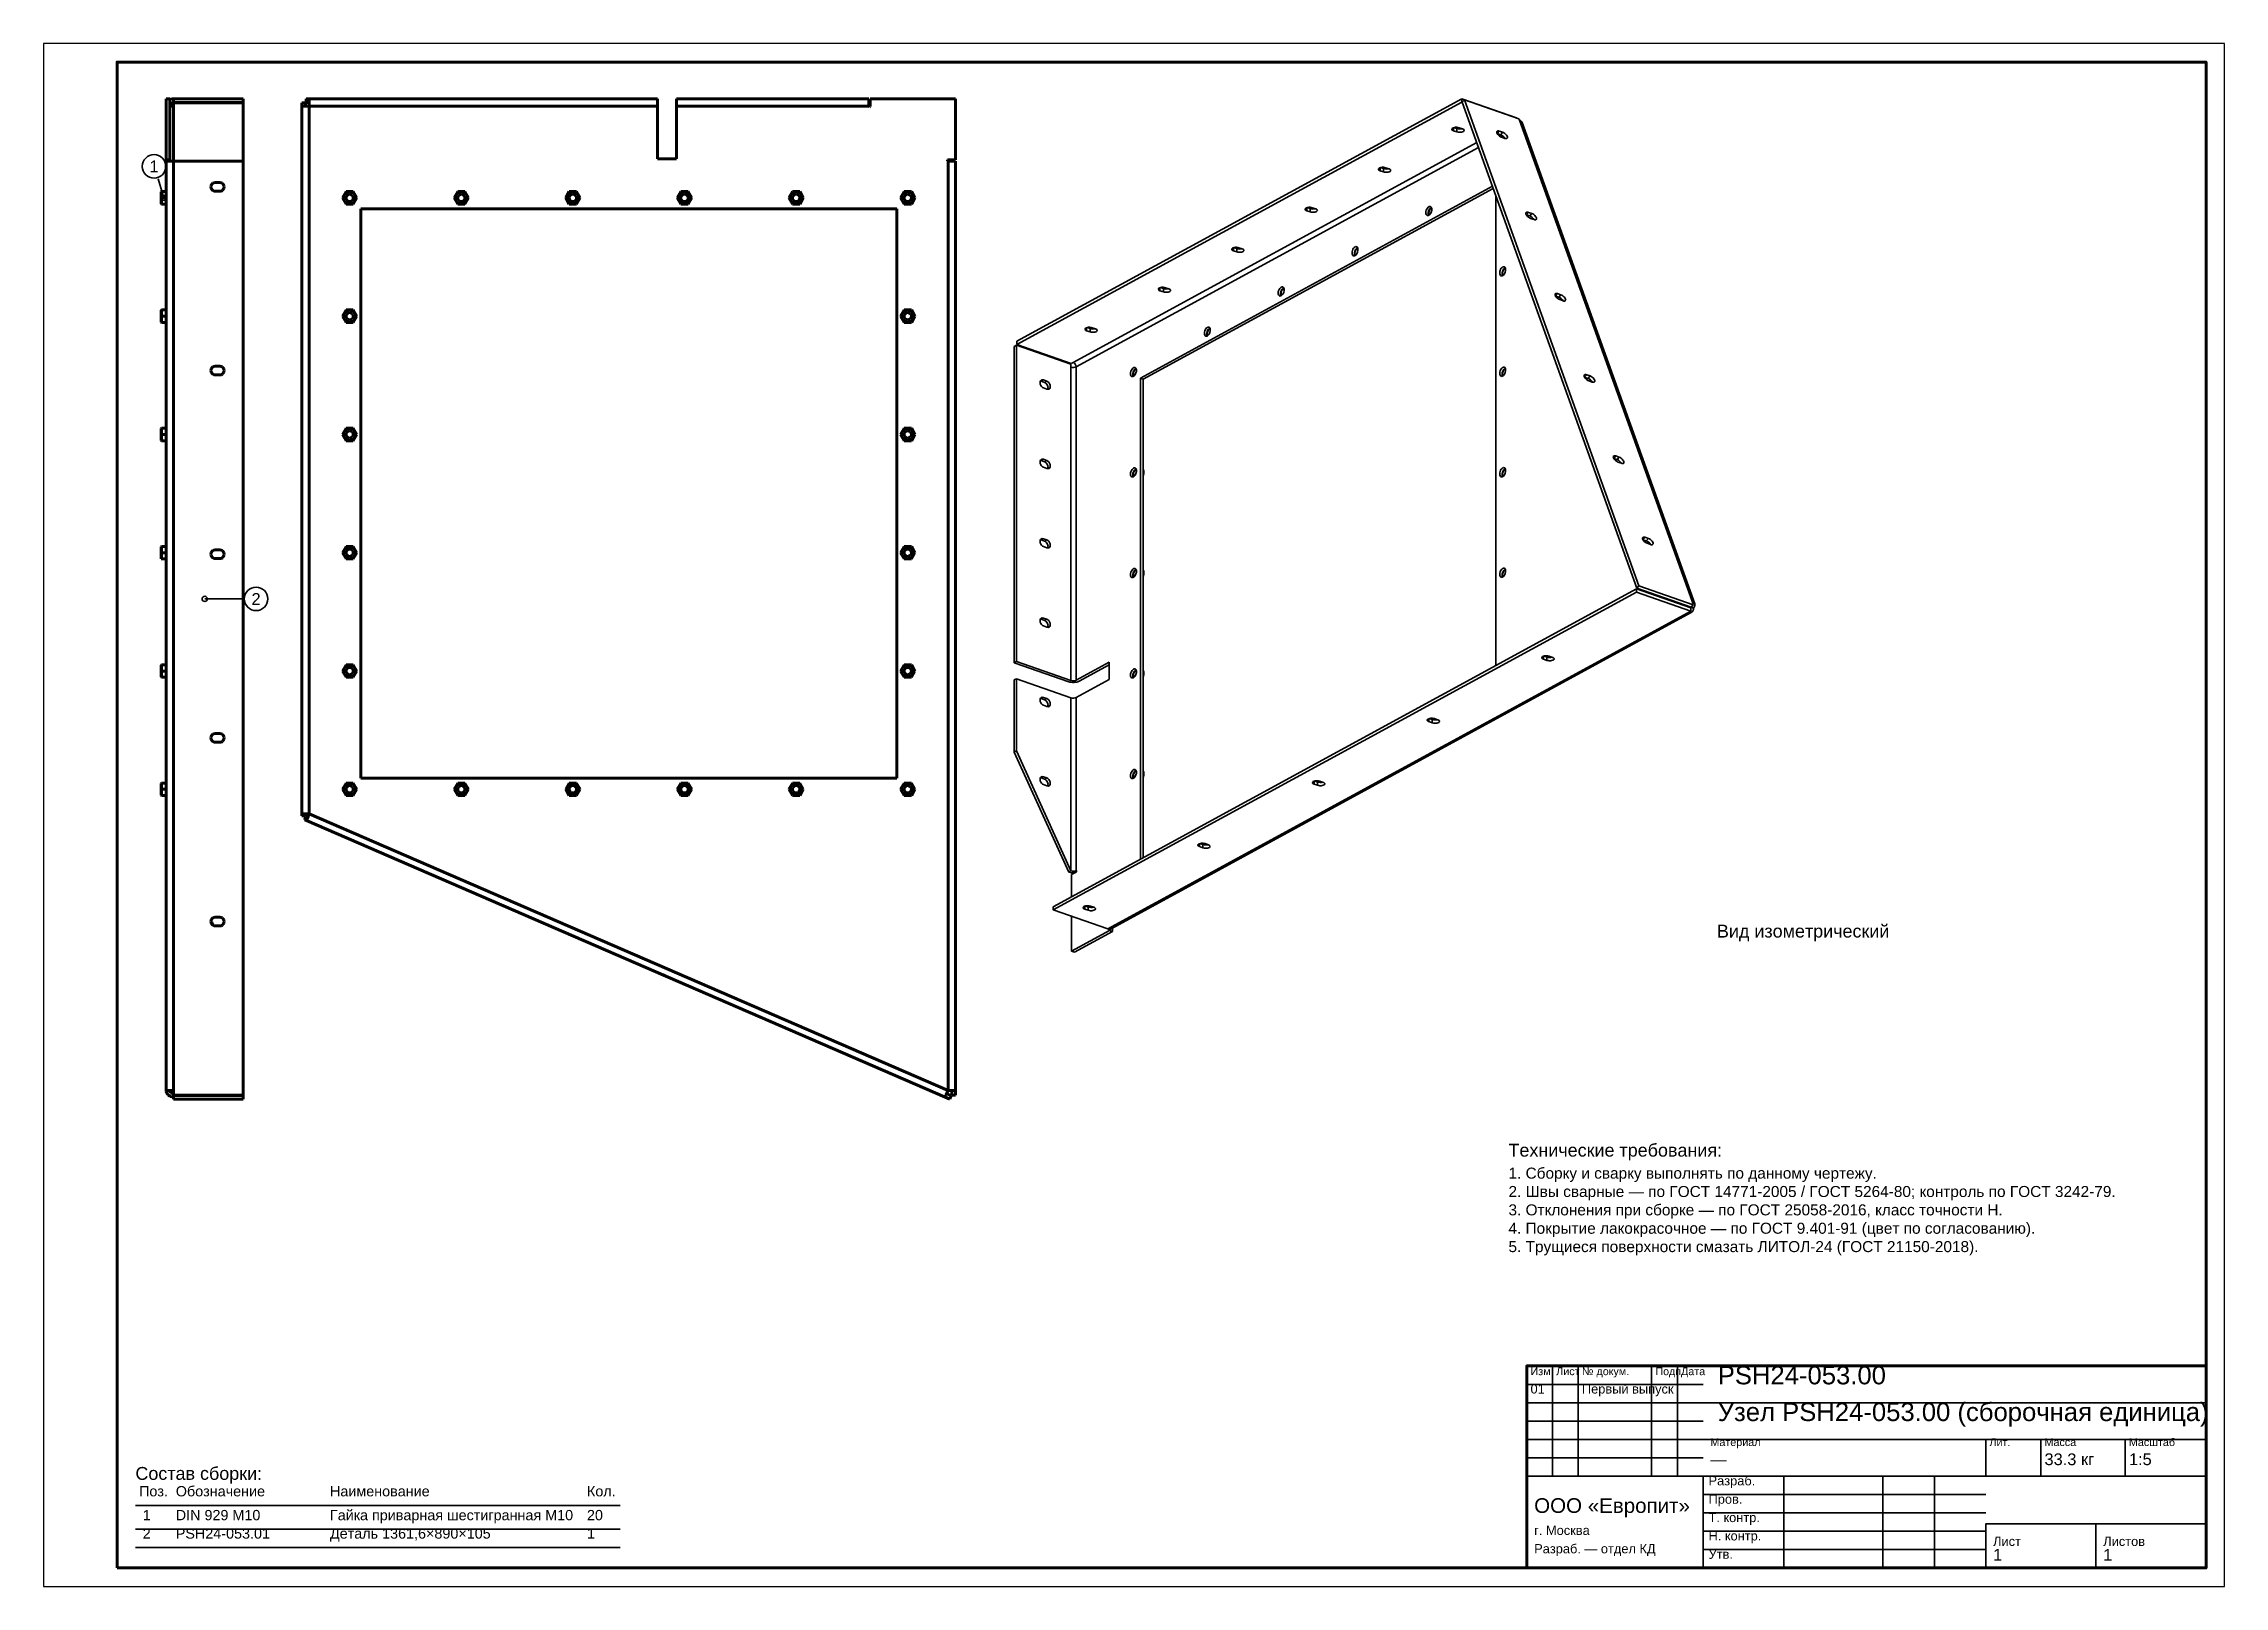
# Model space of a CAD drawing. Header units: millimetres. Extents: x 0 to 594, y 0 to 420.
import ezdxf
from ezdxf.enums import TextEntityAlignment as Align

# ---------------------------------------------------------------- set-up
doc = ezdxf.new("R2010")
doc.units = ezdxf.units.MM
doc.styles.add('GOST', font='Arial')

msp = doc.modelspace()

# ---------------------------------------------------------------- texts
at = {"color": 7, "style": 'GOST'}
for s, p in [('1', (30.08, 386.59)), ('2', (57.87, 268.84))]:
    msp.add_text(s, height=3.2, dxfattribs=at).set_placement(p, align=Align.MIDDLE)
at = {"color": 3, "style": 'GOST'}
for s, height, p in [('Вид изометрический', 3.5, (455.78, 176.64)), ('Технические требования:', 3.5, (399, 117)), ('1. Сборку и сварку выполнять по данному чертежу.', 3, (399, 111)), ('2. Швы сварные — по ГОСТ 14771-2005 / ГОСТ 5264-80; контроль по ГОСТ 3242-79.', 3, (399, 106)), ('3. Отклонения при сборке — по ГОСТ 25058-2016, класс точности Н.', 3, (399, 101)), ('4. Покрытие лакокрасочное — по ГОСТ 9.401-91 (цвет по согласованию).', 3, (399, 96)), ('5. Трущиеся поверхности смазать ЛИТОЛ-24 (ГОСТ 21150-2018).', 3, (399, 91)), ('Изм.', 2.1, (405, 57.5)), ('Лист', 2.1, (412, 57.5)), ('№ докум.', 2.1, (419, 57.5)), ('Подп.', 2.1, (439, 57.5)), ('Дата', 2.1, (446, 57.5)), ('PSH24-053.00', 5, (456, 55)), ('01', 2.5, (405, 52.5)), ('Первый выпуск', 2.5, (419, 52.5)), ('Узел PSH24-053.00 (сборочная единица)', 5, (456, 45)), ('Материал', 2.1, (454, 38.2)), ('Лит.', 2.1, (530, 38.2)), ('33.3 кг', 3.2, (545, 33)), ('Масса', 2.1, (545, 38.2)), ('Масштаб', 2.1, (568, 38.2)), ('1:5', 3.2, (568, 33)), ('Состав сборки:', 3.5, (25, 29)), ('Разраб.', 2.5, (453.5, 27.5)), ('—', 3.2, (454, 33)), ('Поз.', 2.8, (26, 24.5)), ('Обозначение', 2.8, (36, 24.5)), ('Наименование', 2.8, (78, 24.5)), ('Кол.', 2.8, (148, 24.5)), ('ООО «Европит»', 4, (406, 20)), ('Пров.', 2.5, (453.5, 22.5)), ('1', 2.8, (27, 18)), ('DIN 929 M10', 2.8, (36, 18)), ('Гайка приварная шестигранная М10', 2.8, (78, 18)), ('20', 2.8, (148, 18)), ('Т. контр.', 2.5, (453.5, 17.5)), ('2', 2.8, (27, 13)), ('PSH24-053.01', 2.8, (36, 13)), ('Деталь 1361,6×890×105', 2.8, (78, 13)), ('1', 2.8, (148, 13)), ('г. Москва', 2.5, (406, 14)), ('Н. контр.', 2.5, (453.5, 12.5)), ('Лист', 2.5, (531, 11)), ('Листов', 2.5, (561, 11)), ('Разраб. — отдел КД', 2.5, (406, 9)), ('Утв.', 2.5, (453.5, 7.5)), ('1', 3.2, (531, 7)), ('1', 3.2, (561, 7))]:
    msp.add_text(s, height=height, dxfattribs=at).set_placement(p)

# ---------------------------------------------------------------- linework, layer by layer
at = {"color": 1, "lineweight": 70}
for p, q in [((33.37, 388.4), (33.37, 405)), ((34.37, 405), (33.37, 405)), ((34.37, 388.4), (34.37, 405)), ((34.37, 404.73), (34.69, 404.88)), ((34.69, 404.88), (35.02, 404.97)), ((35.06, 403.95), (34.78, 403.81)), ((35.02, 404.97), (35.37, 405)), ((35.37, 404), (35.06, 403.95)), ((35.37, 405), (54.37, 405)), ((35.37, 404), (35.37, 405)), ((54.37, 404), (35.37, 404)), ((54.37, 405), (54.37, 404)), ((71.51, 405), (72.37, 405)), ((71.51, 404), (71.51, 405)), ((72.37, 404), (71.51, 404)), ((167.17, 405), (72.37, 405)), ((72.37, 405), (72.37, 404.99)), ((72.37, 404.99), (72.37, 404.95)), ((72.37, 404.95), (72.37, 404.89)), ((72.37, 404.89), (72.37, 404.8)), ((72.37, 404.8), (72.37, 404.69)), ((72.37, 404.69), (72.37, 404.56)), ((72.37, 404.56), (72.37, 404.41)), ((72.37, 404.41), (72.37, 404.25)), ((72.37, 404.25), (72.37, 404.06)), ((72.37, 404.06), (72.37, 403.87)), ((167.17, 405), (167.17, 404.99)), ((167.17, 404.99), (167.17, 404.95)), ((167.17, 404.95), (167.17, 404.89)), ((167.17, 404.89), (167.17, 404.8)), ((167.17, 404.8), (167.17, 404.69)), ((167.17, 404.69), (167.17, 404.56)), ((167.17, 404.56), (167.17, 404.41)), ((167.17, 404.41), (167.17, 404.25)), ((167.17, 404.25), (167.17, 404.06)), ((167.17, 404.06), (167.17, 403.87)), ((172.37, 404.99), (172.37, 405)), ((224.77, 405), (172.37, 405)), ((172.37, 404.95), (172.37, 404.99)), ((172.37, 404.89), (172.37, 404.95)), ((172.37, 404.8), (172.37, 404.89)), ((172.37, 404.69), (172.37, 404.8)), ((172.37, 404.56), (172.37, 404.69)), ((172.37, 404.41), (172.37, 404.56)), ((172.37, 404.25), (172.37, 404.41)), ((172.37, 404.06), (172.37, 404.25)), ((172.37, 403.87), (172.37, 404.06)), ((224.77, 404.99), (224.77, 405)), ((224.77, 404.95), (224.77, 404.99)), ((224.77, 404.89), (224.77, 404.95)), ((224.77, 404.8), (224.77, 404.89)), ((224.77, 404.69), (224.77, 404.8)), ((224.77, 404.56), (224.77, 404.69)), ((224.77, 404.41), (224.77, 404.56)), ((224.77, 404.25), (224.77, 404.41)), ((224.77, 404.06), (224.77, 404.25)), ((224.77, 403.87), (224.77, 404.06)), ((225.17, 403), (225.17, 405)), ((248.37, 405), (225.17, 405)), ((248.37, 388.4), (248.37, 405)), ((34.42, 403.31), (34.37, 403)), ((34.37, 403), (34.38, 403)), ((34.38, 403), (34.4, 403)), ((34.4, 403), (34.43, 403)), ((34.56, 403.59), (34.42, 403.31)), ((34.43, 403), (34.47, 403)), ((34.47, 403), (34.52, 403)), ((34.52, 403), (34.59, 403)), ((34.78, 403.81), (34.56, 403.59)), ((34.59, 403), (34.66, 403)), ((34.66, 403), (34.75, 403)), ((34.75, 403), (34.84, 403)), ((34.84, 403), (34.94, 403)), ((34.94, 403), (35.04, 403)), ((35.04, 403), (35.15, 403)), ((35.15, 403), (35.26, 403)), ((35.26, 403), (35.37, 403)), ((35.37, 403), (35.37, 403.86)), ((35.37, 403.86), (54.37, 403.86)), ((35.37, 388), (35.37, 403)), ((54.37, 403.86), (54.37, 388)), ((70.37, 403), (70.37, 403.86)), ((71.37, 403.86), (70.37, 403.86)), ((70.37, 403), (70.37, 210.31)), ((70.38, 403), (70.37, 403)), ((70.42, 403), (70.38, 403)), ((70.48, 403), (70.42, 403)), ((70.57, 403), (70.48, 403)), ((70.68, 403), (70.57, 403)), ((70.81, 403), (70.68, 403)), ((70.96, 403), (70.81, 403)), ((71.12, 403), (70.96, 403)), ((71.31, 403), (71.12, 403)), ((71.5, 403), (71.31, 403)), ((71.37, 403), (71.37, 403.86)), ((71.71, 403), (71.5, 403)), ((71.92, 403), (71.71, 403)), ((72.15, 403), (71.92, 403)), ((72.37, 403), (72.15, 403)), ((72.37, 403.87), (72.37, 403.66)), ((72.37, 403.66), (72.37, 403.45)), ((72.37, 403.45), (72.37, 403.22)), ((72.37, 403.22), (72.37, 403)), ((72.37, 403), (167.17, 403)), ((72.37, 210.31), (72.37, 403)), ((167.17, 403.87), (167.17, 403.66)), ((167.17, 403.66), (167.17, 403.45)), ((167.17, 403.45), (167.17, 403.22)), ((167.17, 403.22), (167.17, 403)), ((167.17, 403), (167.17, 388.6)), ((172.37, 403.66), (172.37, 403.87)), ((172.37, 403.45), (172.37, 403.66)), ((172.37, 403.22), (172.37, 403.45)), ((172.37, 403), (172.37, 403.22)), ((172.37, 388.6), (172.37, 403)), ((172.37, 403), (224.77, 403)), ((224.77, 403.66), (224.77, 403.87)), ((224.77, 403.45), (224.77, 403.66)), ((224.77, 403.22), (224.77, 403.45)), ((224.77, 403), (224.77, 403.22)), ((224.77, 403), (224.83, 402.86)), ((224.83, 402.86), (224.97, 402.8)), ((224.97, 402.8), (225.11, 402.86)), ((225.11, 402.86), (225.17, 403)), ((34.37, 388.4), (33.37, 388.4)), ((33.37, 388.4), (33.37, 388.39)), ((33.37, 388.39), (33.37, 388.38)), ((33.37, 388.38), (33.37, 388.36)), ((33.37, 388.36), (33.37, 388.32)), ((33.37, 388.32), (33.37, 388.29)), ((33.37, 388.29), (33.37, 388.24)), ((33.37, 388.24), (33.37, 388.2)), ((33.37, 388.2), (33.37, 388.16)), ((33.37, 388.16), (33.37, 388.11)), ((33.37, 388.11), (33.37, 388.08)), ((33.37, 388.08), (33.37, 388.04)), ((33.37, 388.04), (33.37, 388.02)), ((33.37, 388.02), (33.37, 388.01)), ((33.37, 388.01), (33.37, 388)), ((33.37, 388), (33.37, 135.04)), ((33.38, 388), (33.37, 388)), ((33.42, 388), (33.38, 388)), ((33.48, 388), (33.42, 388)), ((33.57, 388), (33.48, 388)), ((33.68, 388), (33.57, 388)), ((33.81, 388), (33.68, 388)), ((33.96, 388), (33.81, 388)), ((34.12, 388), (33.96, 388)), ((34.31, 388), (34.12, 388)), ((34.5, 388), (34.31, 388)), ((34.37, 388.39), (34.37, 388.4)), ((34.37, 388.38), (34.37, 388.39)), ((34.37, 388.36), (34.37, 388.38)), ((34.37, 388.32), (34.37, 388.36)), ((34.37, 388.29), (34.37, 388.32)), ((34.37, 388.24), (34.37, 388.29)), ((34.37, 388.2), (34.37, 388.24)), ((34.37, 388.16), (34.37, 388.2)), ((34.37, 388.11), (34.37, 388.16)), ((34.37, 388.08), (34.37, 388.11)), ((34.37, 388.04), (34.37, 388.08)), ((34.37, 388.02), (34.37, 388.04)), ((34.37, 388.01), (34.37, 388.02)), ((34.37, 388), (34.37, 388.01)), ((34.71, 388), (34.5, 388)), ((34.92, 388), (34.71, 388)), ((35.15, 388), (34.92, 388)), ((35.37, 388), (35.15, 388)), ((54.37, 388), (35.37, 388)), ((35.37, 135.04), (35.37, 388)), ((54.37, 133.7), (54.37, 388)), ((167.17, 388.6), (172.37, 388.6)), ((246.23, 388.34), (246.17, 388.2)), ((246.17, 388.2), (246.23, 388.06)), ((246.37, 388.4), (246.23, 388.34)), ((246.23, 388.06), (246.37, 388)), ((248.37, 388.4), (246.37, 388.4)), ((246.59, 388), (246.37, 388)), ((246.37, 388), (246.37, 135.04)), ((246.82, 388), (246.59, 388)), ((247.03, 388), (246.82, 388)), ((247.24, 388), (247.03, 388)), ((247.43, 388), (247.24, 388)), ((247.62, 388), (247.43, 388)), ((247.78, 388), (247.62, 388)), ((247.93, 388), (247.78, 388)), ((248.06, 388), (247.93, 388)), ((248.17, 388), (248.06, 388)), ((248.26, 388), (248.17, 388)), ((248.32, 388), (248.26, 388)), ((248.36, 388), (248.32, 388)), ((248.37, 388), (248.36, 388)), ((248.37, 135.04), (248.37, 388)), ((45.63, 381.37), (45.57, 381)), ((45.57, 381), (45.63, 380.63)), ((45.8, 381.71), (45.63, 381.37)), ((45.63, 380.63), (45.8, 380.29)), ((46.06, 381.97), (45.8, 381.71)), ((45.8, 380.29), (46.06, 380.03)), ((46.4, 382.14), (46.06, 381.97)), ((46.77, 382.2), (46.4, 382.14)), ((47.97, 382.2), (46.77, 382.2)), ((48.34, 382.14), (47.97, 382.2)), ((48.68, 381.97), (48.34, 382.14)), ((48.94, 381.71), (48.68, 381.97)), ((48.68, 380.03), (48.94, 380.29)), ((49.11, 381.37), (48.94, 381.71)), ((48.94, 380.29), (49.11, 380.63)), ((49.17, 381), (49.11, 381.37)), ((49.11, 380.63), (49.17, 381)), ((32, 379.62), (32.08, 379.7)), ((32, 379.62), (32, 379.61)), ((32, 379.61), (32, 379.58)), ((32, 379.58), (32, 379.53)), ((32, 379.53), (32, 379.46)), ((32, 379.46), (32, 379.37)), ((32, 379.37), (32, 379.27)), ((32, 379.27), (32, 379.15)), ((32, 379.15), (32, 379.01)), ((32, 379.01), (32, 378.86)), ((32, 378.86), (32, 378.7)), ((32, 378.7), (32, 378.54)), ((32, 378.54), (32, 378.36)), ((32, 378.36), (32, 378.18)), ((32, 378.18), (32, 378)), ((32, 378), (32, 377.82)), ((32, 377.82), (32, 377.64)), ((32, 377.64), (32, 377.46)), ((32, 377.46), (32, 377.3)), ((32, 377.3), (32, 377.14)), ((32, 377.14), (32, 376.99)), ((32, 376.99), (32, 376.85)), ((32, 376.85), (32, 376.73)), ((32, 376.73), (32, 376.63)), ((32, 376.63), (32, 376.54)), ((32, 376.54), (32, 376.47)), ((32, 376.47), (32, 376.42)), ((32, 376.42), (32, 376.39)), ((32, 376.39), (32, 376.38)), ((32, 376.38), (32.08, 376.3)), ((32.14, 379.7), (32.08, 379.7)), ((32.08, 379.7), (32.14, 379.7)), ((32.14, 379.7), (32.08, 379.7)), ((32.08, 379.7), (32.14, 379.7)), ((32.14, 379.7), (32.08, 379.7)), ((32.08, 379.7), (32.14, 379.7)), ((32.14, 379.7), (32.08, 379.7)), ((32.08, 379.7), (32.14, 379.7)), ((32.14, 379.7), (32.08, 379.7)), ((32.08, 379.7), (32.14, 379.7)), ((32.14, 379.7), (32.08, 379.7)), ((32.08, 379.7), (32.14, 379.7)), ((32.08, 378.85), (32.14, 379.25)), ((32.14, 378.45), (32.08, 378.85)), ((32.08, 377.15), (32.14, 377.55)), ((32.14, 376.75), (32.08, 377.15)), ((32.14, 376.3), (32.08, 376.3)), ((32.08, 376.3), (32.14, 376.3)), ((32.14, 376.3), (32.08, 376.3)), ((32.08, 376.3), (32.14, 376.3)), ((32.14, 376.3), (32.08, 376.3)), ((32.08, 376.3), (32.14, 376.3)), ((32.14, 376.3), (32.08, 376.3)), ((32.08, 376.3), (32.14, 376.3)), ((32.14, 376.3), (32.08, 376.3)), ((32.08, 376.3), (32.14, 376.3)), ((32.14, 376.3), (32.08, 376.3)), ((32.08, 376.3), (32.14, 376.3)), ((32.22, 379.7), (32.14, 379.7)), ((32.14, 379.7), (32.22, 379.7)), ((32.14, 379.25), (32.34, 379.7)), ((32.22, 379.7), (32.14, 379.7)), ((32.14, 379.7), (32.22, 379.7)), ((32.22, 379.7), (32.14, 379.7)), ((32.14, 379.7), (32.22, 379.7)), ((32.22, 379.7), (32.14, 379.7)), ((32.14, 379.7), (32.22, 379.7)), ((32.22, 379.7), (32.14, 379.7)), ((32.14, 379.7), (32.22, 379.7)), ((32.22, 379.7), (32.14, 379.7)), ((32.14, 379.7), (32.22, 379.7)), ((32.34, 378), (32.14, 378.45)), ((32.14, 377.55), (32.34, 378)), ((32.34, 376.3), (32.14, 376.75)), ((32.22, 376.3), (32.14, 376.3)), ((32.14, 376.3), (32.22, 376.3)), ((32.22, 376.3), (32.14, 376.3)), ((32.14, 376.3), (32.22, 376.3)), ((32.22, 376.3), (32.14, 376.3)), ((32.14, 376.3), (32.22, 376.3)), ((32.22, 376.3), (32.14, 376.3)), ((32.14, 376.3), (32.22, 376.3)), ((32.22, 376.3), (32.14, 376.3)), ((32.14, 376.3), (32.22, 376.3)), ((32.22, 376.3), (32.14, 376.3)), ((32.14, 376.3), (32.22, 376.3)), ((32.34, 379.7), (32.22, 379.7)), ((32.22, 379.7), (32.34, 379.7)), ((32.34, 379.7), (32.22, 379.7)), ((32.22, 379.7), (32.34, 379.7)), ((32.34, 379.7), (32.22, 379.7)), ((32.22, 379.7), (32.34, 379.7)), ((32.34, 379.7), (32.22, 379.7)), ((32.22, 379.7), (32.34, 379.7)), ((32.34, 379.7), (32.22, 379.7)), ((32.22, 379.7), (32.34, 379.7)), ((32.34, 379.7), (32.22, 379.7)), ((32.22, 379.7), (32.34, 379.7)), ((32.34, 376.3), (32.22, 376.3)), ((32.22, 376.3), (32.34, 376.3)), ((32.34, 376.3), (32.22, 376.3)), ((32.22, 376.3), (32.34, 376.3)), ((32.34, 376.3), (32.22, 376.3)), ((32.22, 376.3), (32.34, 376.3)), ((32.34, 376.3), (32.22, 376.3)), ((32.22, 376.3), (32.34, 376.3)), ((32.34, 376.3), (32.22, 376.3)), ((32.22, 376.3), (32.34, 376.3)), ((32.34, 376.3), (32.22, 376.3)), ((32.22, 376.3), (32.34, 376.3)), ((32.34, 379.7), (33.37, 379.7)), ((32.34, 378), (33.37, 378)), ((32.34, 376.3), (33.37, 376.3)), ((46.06, 380.03), (46.4, 379.86)), ((46.4, 379.86), (46.77, 379.8)), ((46.77, 379.8), (47.97, 379.8)), ((47.97, 379.8), (48.34, 379.86)), ((48.34, 379.86), (48.68, 380.03)), ((82.39, 379.7), (81.41, 378)), ((81.41, 378), (82.39, 376.3)), ((81.76, 378.22), (81.88, 378.65)), ((81.76, 377.78), (81.76, 378.22)), ((81.88, 377.35), (81.76, 377.78)), ((81.88, 378.65), (82.11, 379.02)), ((82.11, 376.98), (81.88, 377.35)), ((82.11, 379.02), (82.43, 379.33)), ((82.43, 376.67), (82.11, 376.98)), ((84.35, 379.7), (82.39, 379.7)), ((82.39, 378.17), (82.5, 378.5)), ((82.39, 377.83), (82.39, 378.17)), ((82.5, 377.5), (82.39, 377.83)), ((82.39, 376.3), (84.35, 376.3)), ((82.43, 379.33), (82.83, 379.53)), ((82.83, 376.47), (82.43, 376.67)), ((82.5, 378.5), (82.73, 378.77)), ((82.73, 377.23), (82.5, 377.5)), ((82.73, 378.77), (83.03, 378.94)), ((83.03, 377.06), (82.73, 377.23)), ((82.83, 379.53), (83.26, 379.62)), ((83.26, 376.38), (82.83, 376.47)), ((83.03, 378.94), (83.37, 379)), ((83.37, 377), (83.03, 377.06)), ((83.26, 379.62), (83.7, 379.59)), ((83.7, 376.41), (83.26, 376.38)), ((83.37, 379), (83.71, 378.94)), ((83.71, 377.06), (83.37, 377)), ((83.7, 379.59), (84.12, 379.44)), ((84.12, 376.56), (83.7, 376.41)), ((83.71, 378.94), (84.01, 378.77)), ((84.01, 377.23), (83.71, 377.06)), ((84.01, 378.77), (84.24, 378.5)), ((84.24, 377.5), (84.01, 377.23)), ((84.12, 379.44), (84.48, 379.19)), ((84.48, 376.81), (84.12, 376.56)), ((84.24, 378.5), (84.35, 378.17)), ((84.35, 377.83), (84.24, 377.5)), ((85.33, 378), (84.35, 379.7)), ((84.35, 378.17), (84.35, 377.83)), ((84.35, 376.3), (85.33, 378)), ((84.48, 379.19), (84.76, 378.84)), ((84.76, 377.16), (84.48, 376.81)), ((84.76, 378.84), (84.93, 378.44)), ((84.93, 377.56), (84.76, 377.16)), ((84.93, 378.44), (84.99, 378)), ((84.99, 378), (84.93, 377.56)), ((86.37, 375), (86.37, 220)), ((232.37, 375), (86.37, 375)), ((112.79, 379.7), (111.81, 378)), ((111.81, 378), (112.79, 376.3)), ((112.16, 378.22), (112.28, 378.65)), ((112.16, 377.78), (112.16, 378.22)), ((112.28, 377.35), (112.16, 377.78)), ((112.28, 378.65), (112.51, 379.02)), ((112.51, 376.98), (112.28, 377.35)), ((112.51, 379.02), (112.83, 379.33)), ((112.83, 376.67), (112.51, 376.98)), ((114.75, 379.7), (112.79, 379.7)), ((112.79, 378.17), (112.9, 378.5)), ((112.79, 377.83), (112.79, 378.17)), ((112.9, 377.5), (112.79, 377.83)), ((112.79, 376.3), (114.75, 376.3)), ((112.83, 379.33), (113.23, 379.53)), ((113.23, 376.47), (112.83, 376.67)), ((112.9, 378.5), (113.13, 378.77)), ((113.13, 377.23), (112.9, 377.5)), ((113.13, 378.77), (113.43, 378.94)), ((113.43, 377.06), (113.13, 377.23)), ((113.23, 379.53), (113.66, 379.62)), ((113.66, 376.38), (113.23, 376.47)), ((113.43, 378.94), (113.77, 379)), ((113.77, 377), (113.43, 377.06)), ((113.66, 379.62), (114.1, 379.59)), ((114.1, 376.41), (113.66, 376.38)), ((113.77, 379), (114.11, 378.94)), ((114.11, 377.06), (113.77, 377)), ((114.1, 379.59), (114.52, 379.44)), ((114.52, 376.56), (114.1, 376.41)), ((114.11, 378.94), (114.41, 378.77)), ((114.41, 377.23), (114.11, 377.06)), ((114.41, 378.77), (114.64, 378.5)), ((114.64, 377.5), (114.41, 377.23)), ((114.52, 379.44), (114.88, 379.19)), ((114.88, 376.81), (114.52, 376.56)), ((114.64, 378.5), (114.75, 378.17)), ((114.75, 377.83), (114.64, 377.5)), ((115.73, 378), (114.75, 379.7)), ((114.75, 378.17), (114.75, 377.83)), ((114.75, 376.3), (115.73, 378)), ((114.88, 379.19), (115.16, 378.84)), ((115.16, 377.16), (114.88, 376.81)), ((115.16, 378.84), (115.33, 378.44)), ((115.33, 377.56), (115.16, 377.16)), ((115.33, 378.44), (115.39, 378)), ((115.39, 378), (115.33, 377.56)), ((143.19, 379.7), (142.21, 378)), ((142.21, 378), (143.19, 376.3)), ((142.56, 378.22), (142.68, 378.65)), ((142.56, 377.78), (142.56, 378.22)), ((142.68, 377.35), (142.56, 377.78)), ((142.68, 378.65), (142.91, 379.02)), ((142.91, 376.98), (142.68, 377.35)), ((142.91, 379.02), (143.23, 379.33)), ((143.23, 376.67), (142.91, 376.98)), ((145.15, 379.7), (143.19, 379.7)), ((143.19, 378.17), (143.3, 378.5)), ((143.19, 377.83), (143.19, 378.17)), ((143.3, 377.5), (143.19, 377.83)), ((143.19, 376.3), (145.15, 376.3)), ((143.23, 379.33), (143.63, 379.53)), ((143.63, 376.47), (143.23, 376.67)), ((143.3, 378.5), (143.53, 378.77)), ((143.53, 377.23), (143.3, 377.5)), ((143.53, 378.77), (143.83, 378.94)), ((143.83, 377.06), (143.53, 377.23)), ((143.63, 379.53), (144.06, 379.62)), ((144.06, 376.38), (143.63, 376.47)), ((143.83, 378.94), (144.17, 379)), ((144.17, 377), (143.83, 377.06)), ((144.06, 379.62), (144.5, 379.59)), ((144.5, 376.41), (144.06, 376.38)), ((144.17, 379), (144.51, 378.94)), ((144.51, 377.06), (144.17, 377)), ((144.5, 379.59), (144.92, 379.44)), ((144.92, 376.56), (144.5, 376.41)), ((144.51, 378.94), (144.81, 378.77)), ((144.81, 377.23), (144.51, 377.06)), ((144.81, 378.77), (145.04, 378.5)), ((145.04, 377.5), (144.81, 377.23)), ((144.92, 379.44), (145.28, 379.19)), ((145.28, 376.81), (144.92, 376.56)), ((145.04, 378.5), (145.15, 378.17)), ((145.15, 377.83), (145.04, 377.5)), ((146.13, 378), (145.15, 379.7)), ((145.15, 378.17), (145.15, 377.83)), ((145.15, 376.3), (146.13, 378)), ((145.28, 379.19), (145.56, 378.84)), ((145.56, 377.16), (145.28, 376.81)), ((145.56, 378.84), (145.73, 378.44)), ((145.73, 377.56), (145.56, 377.16)), ((145.73, 378.44), (145.79, 378)), ((145.79, 378), (145.73, 377.56)), ((173.59, 379.7), (172.61, 378)), ((172.61, 378), (173.59, 376.3)), ((172.96, 378.22), (173.08, 378.65)), ((172.96, 377.78), (172.96, 378.22)), ((173.08, 377.35), (172.96, 377.78)), ((173.08, 378.65), (173.31, 379.02)), ((173.31, 376.98), (173.08, 377.35)), ((173.31, 379.02), (173.63, 379.33)), ((173.63, 376.67), (173.31, 376.98)), ((175.55, 379.7), (173.59, 379.7)), ((173.59, 378.17), (173.7, 378.5)), ((173.59, 377.83), (173.59, 378.17)), ((173.7, 377.5), (173.59, 377.83)), ((173.59, 376.3), (175.55, 376.3)), ((173.63, 379.33), (174.03, 379.53)), ((174.03, 376.47), (173.63, 376.67)), ((173.7, 378.5), (173.93, 378.77)), ((173.93, 377.23), (173.7, 377.5)), ((173.93, 378.77), (174.23, 378.94)), ((174.23, 377.06), (173.93, 377.23)), ((174.03, 379.53), (174.46, 379.62)), ((174.46, 376.38), (174.03, 376.47)), ((174.23, 378.94), (174.57, 379)), ((174.57, 377), (174.23, 377.06)), ((174.46, 379.62), (174.9, 379.59)), ((174.9, 376.41), (174.46, 376.38)), ((174.57, 379), (174.91, 378.94)), ((174.91, 377.06), (174.57, 377)), ((174.9, 379.59), (175.32, 379.44)), ((175.32, 376.56), (174.9, 376.41)), ((174.91, 378.94), (175.21, 378.77)), ((175.21, 377.23), (174.91, 377.06)), ((175.21, 378.77), (175.44, 378.5)), ((175.44, 377.5), (175.21, 377.23)), ((175.32, 379.44), (175.68, 379.19)), ((175.68, 376.81), (175.32, 376.56)), ((175.44, 378.5), (175.55, 378.17)), ((175.55, 377.83), (175.44, 377.5)), ((176.53, 378), (175.55, 379.7)), ((175.55, 378.17), (175.55, 377.83)), ((175.55, 376.3), (176.53, 378)), ((175.68, 379.19), (175.96, 378.84)), ((175.96, 377.16), (175.68, 376.81)), ((175.96, 378.84), (176.13, 378.44)), ((176.13, 377.56), (175.96, 377.16)), ((176.13, 378.44), (176.19, 378)), ((176.19, 378), (176.13, 377.56)), ((203.99, 379.7), (203.01, 378)), ((203.01, 378), (203.99, 376.3)), ((203.36, 378.22), (203.48, 378.65)), ((203.36, 377.78), (203.36, 378.22)), ((203.48, 377.35), (203.36, 377.78)), ((203.48, 378.65), (203.71, 379.02)), ((203.71, 376.98), (203.48, 377.35)), ((203.71, 379.02), (204.03, 379.33)), ((204.03, 376.67), (203.71, 376.98)), ((205.95, 379.7), (203.99, 379.7)), ((203.99, 378.17), (204.1, 378.5)), ((203.99, 377.83), (203.99, 378.17)), ((204.1, 377.5), (203.99, 377.83)), ((203.99, 376.3), (205.95, 376.3)), ((204.03, 379.33), (204.43, 379.53)), ((204.43, 376.47), (204.03, 376.67)), ((204.1, 378.5), (204.33, 378.77)), ((204.33, 377.23), (204.1, 377.5)), ((204.33, 378.77), (204.63, 378.94)), ((204.63, 377.06), (204.33, 377.23)), ((204.43, 379.53), (204.86, 379.62)), ((204.86, 376.38), (204.43, 376.47)), ((204.63, 378.94), (204.97, 379)), ((204.97, 377), (204.63, 377.06)), ((204.86, 379.62), (205.3, 379.59)), ((205.3, 376.41), (204.86, 376.38)), ((204.97, 379), (205.31, 378.94)), ((205.31, 377.06), (204.97, 377)), ((205.3, 379.59), (205.72, 379.44)), ((205.72, 376.56), (205.3, 376.41)), ((205.31, 378.94), (205.61, 378.77)), ((205.61, 377.23), (205.31, 377.06)), ((205.61, 378.77), (205.84, 378.5)), ((205.84, 377.5), (205.61, 377.23)), ((205.72, 379.44), (206.08, 379.19)), ((206.08, 376.81), (205.72, 376.56)), ((205.84, 378.5), (205.95, 378.17)), ((205.95, 377.83), (205.84, 377.5)), ((206.93, 378), (205.95, 379.7)), ((205.95, 378.17), (205.95, 377.83)), ((205.95, 376.3), (206.93, 378)), ((206.08, 379.19), (206.36, 378.84)), ((206.36, 377.16), (206.08, 376.81)), ((206.36, 378.84), (206.53, 378.44)), ((206.53, 377.56), (206.36, 377.16)), ((206.53, 378.44), (206.59, 378)), ((206.59, 378), (206.53, 377.56)), ((232.37, 220), (232.37, 375)), ((234.39, 379.7), (233.41, 378)), ((233.41, 378), (234.39, 376.3)), ((233.76, 378.22), (233.88, 378.65)), ((233.76, 377.78), (233.76, 378.22)), ((233.88, 377.35), (233.76, 377.78)), ((233.88, 378.65), (234.11, 379.02)), ((234.11, 376.98), (233.88, 377.35)), ((234.11, 379.02), (234.43, 379.33)), ((234.43, 376.67), (234.11, 376.98)), ((236.35, 379.7), (234.39, 379.7)), ((234.39, 378.17), (234.5, 378.5)), ((234.39, 377.83), (234.39, 378.17)), ((234.5, 377.5), (234.39, 377.83)), ((234.39, 376.3), (236.35, 376.3)), ((234.43, 379.33), (234.83, 379.53)), ((234.83, 376.47), (234.43, 376.67)), ((234.5, 378.5), (234.73, 378.77)), ((234.73, 377.23), (234.5, 377.5)), ((234.73, 378.77), (235.03, 378.94)), ((235.03, 377.06), (234.73, 377.23)), ((234.83, 379.53), (235.26, 379.62)), ((235.26, 376.38), (234.83, 376.47)), ((235.03, 378.94), (235.37, 379)), ((235.37, 377), (235.03, 377.06)), ((235.26, 379.62), (235.7, 379.59)), ((235.7, 376.41), (235.26, 376.38)), ((235.37, 379), (235.71, 378.94)), ((235.71, 377.06), (235.37, 377)), ((235.7, 379.59), (236.12, 379.44)), ((236.12, 376.56), (235.7, 376.41)), ((235.71, 378.94), (236.01, 378.77)), ((236.01, 377.23), (235.71, 377.06)), ((236.01, 378.77), (236.24, 378.5)), ((236.24, 377.5), (236.01, 377.23)), ((236.12, 379.44), (236.48, 379.19)), ((236.48, 376.81), (236.12, 376.56)), ((236.24, 378.5), (236.35, 378.17)), ((236.35, 377.83), (236.24, 377.5)), ((237.33, 378), (236.35, 379.7)), ((236.35, 378.17), (236.35, 377.83)), ((236.35, 376.3), (237.33, 378)), ((236.48, 379.19), (236.76, 378.84)), ((236.76, 377.16), (236.48, 376.81)), ((236.76, 378.84), (236.93, 378.44)), ((236.93, 377.56), (236.76, 377.16)), ((236.93, 378.44), (236.99, 378)), ((236.99, 378), (236.93, 377.56)), ((32, 347.42), (32.08, 347.5)), ((32, 347.42), (32, 347.41)), ((32, 347.41), (32, 347.38)), ((32, 347.38), (32, 347.33)), ((32, 347.33), (32, 347.26)), ((32, 347.26), (32, 347.17)), ((32, 347.17), (32, 347.07)), ((32, 347.07), (32, 346.95)), ((32, 346.95), (32, 346.81)), ((32, 346.81), (32, 346.66)), ((32, 346.66), (32, 346.5)), ((32, 346.5), (32, 346.34)), ((32, 346.34), (32, 346.16)), ((32, 346.16), (32, 345.98)), ((32, 345.98), (32, 345.8)), ((32, 345.8), (32, 345.62)), ((32, 345.62), (32, 345.44)), ((32, 345.44), (32, 345.26)), ((32, 345.26), (32, 345.1)), ((32, 345.1), (32, 344.94)), ((32, 344.94), (32, 344.79)), ((32, 344.79), (32, 344.65)), ((32, 344.65), (32, 344.53)), ((32, 344.53), (32, 344.43)), ((32.14, 347.5), (32.08, 347.5)), ((32.08, 347.5), (32.14, 347.5)), ((32.14, 347.5), (32.08, 347.5)), ((32.08, 347.5), (32.14, 347.5)), ((32.08, 346.65), (32.14, 347.05)), ((32.14, 346.25), (32.08, 346.65)), ((32.08, 344.95), (32.14, 345.35)), ((32.14, 344.55), (32.08, 344.95)), ((32.22, 347.5), (32.14, 347.5)), ((32.14, 347.5), (32.22, 347.5)), ((32.14, 347.05), (32.34, 347.5)), ((32.22, 347.5), (32.14, 347.5)), ((32.14, 347.5), (32.22, 347.5)), ((32.34, 345.8), (32.14, 346.25)), ((32.14, 345.35), (32.34, 345.8)), ((32.34, 344.1), (32.14, 344.55)), ((32.34, 347.5), (32.22, 347.5)), ((32.22, 347.5), (32.34, 347.5)), ((32.34, 347.5), (32.22, 347.5)), ((32.22, 347.5), (32.34, 347.5)), ((32.34, 347.5), (33.37, 347.5)), ((32.34, 345.8), (33.37, 345.8)), ((82.39, 347.5), (81.41, 345.8)), ((81.41, 345.8), (82.39, 344.1)), ((81.76, 346.02), (81.88, 346.45)), ((81.76, 345.58), (81.76, 346.02)), ((81.88, 345.15), (81.76, 345.58)), ((81.88, 346.45), (82.11, 346.82)), ((82.11, 344.78), (81.88, 345.15)), ((82.11, 346.82), (82.43, 347.13)), ((82.43, 344.47), (82.11, 344.78)), ((84.35, 347.5), (82.39, 347.5)), ((82.39, 345.97), (82.5, 346.3)), ((82.39, 345.63), (82.39, 345.97)), ((82.5, 345.3), (82.39, 345.63)), ((82.43, 347.13), (82.83, 347.33)), ((82.5, 346.3), (82.73, 346.57)), ((82.73, 345.03), (82.5, 345.3)), ((82.73, 346.57), (83.03, 346.74)), ((83.03, 344.86), (82.73, 345.03)), ((82.83, 347.33), (83.26, 347.42)), ((83.03, 346.74), (83.37, 346.8)), ((83.37, 344.8), (83.03, 344.86)), ((83.26, 347.42), (83.7, 347.39)), ((83.37, 346.8), (83.71, 346.74)), ((83.71, 344.86), (83.37, 344.8)), ((83.7, 347.39), (84.12, 347.24)), ((83.71, 346.74), (84.01, 346.57)), ((84.01, 345.03), (83.71, 344.86)), ((84.01, 346.57), (84.24, 346.3)), ((84.24, 345.3), (84.01, 345.03)), ((84.12, 347.24), (84.48, 346.99)), ((84.48, 344.61), (84.12, 344.36)), ((84.24, 346.3), (84.35, 345.97)), ((84.35, 345.63), (84.24, 345.3)), ((85.33, 345.8), (84.35, 347.5)), ((84.35, 345.97), (84.35, 345.63)), ((84.35, 344.1), (85.33, 345.8)), ((84.48, 346.99), (84.76, 346.64)), ((84.76, 344.96), (84.48, 344.61)), ((84.76, 346.64), (84.93, 346.24)), ((84.93, 345.36), (84.76, 344.96)), ((84.93, 346.24), (84.99, 345.8)), ((84.99, 345.8), (84.93, 345.36)), ((234.39, 347.5), (233.41, 345.8)), ((233.41, 345.8), (234.39, 344.1)), ((233.76, 346.02), (233.88, 346.45)), ((233.76, 345.58), (233.76, 346.02)), ((233.88, 345.15), (233.76, 345.58)), ((233.88, 346.45), (234.11, 346.82)), ((234.11, 344.78), (233.88, 345.15)), ((234.11, 346.82), (234.43, 347.13)), ((234.43, 344.47), (234.11, 344.78)), ((236.35, 347.5), (234.39, 347.5)), ((234.39, 345.97), (234.5, 346.3)), ((234.39, 345.63), (234.39, 345.97)), ((234.5, 345.3), (234.39, 345.63)), ((234.43, 347.13), (234.83, 347.33)), ((234.5, 346.3), (234.73, 346.57)), ((234.73, 345.03), (234.5, 345.3)), ((234.73, 346.57), (235.03, 346.74)), ((235.03, 344.86), (234.73, 345.03)), ((234.83, 347.33), (235.26, 347.42)), ((235.03, 346.74), (235.37, 346.8)), ((235.37, 344.8), (235.03, 344.86)), ((235.26, 347.42), (235.7, 347.39)), ((235.37, 346.8), (235.71, 346.74)), ((235.71, 344.86), (235.37, 344.8)), ((235.7, 347.39), (236.12, 347.24)), ((235.71, 346.74), (236.01, 346.57)), ((236.01, 345.03), (235.71, 344.86)), ((236.01, 346.57), (236.24, 346.3)), ((236.24, 345.3), (236.01, 345.03)), ((236.12, 347.24), (236.48, 346.99)), ((236.48, 344.61), (236.12, 344.36)), ((236.24, 346.3), (236.35, 345.97)), ((236.35, 345.63), (236.24, 345.3)), ((237.33, 345.8), (236.35, 347.5)), ((236.35, 345.97), (236.35, 345.63)), ((236.35, 344.1), (237.33, 345.8)), ((236.48, 346.99), (236.76, 346.64)), ((236.76, 344.96), (236.48, 344.61)), ((236.76, 346.64), (236.93, 346.24)), ((236.93, 345.36), (236.76, 344.96)), ((236.93, 346.24), (236.99, 345.8)), ((236.99, 345.8), (236.93, 345.36)), ((32, 344.43), (32, 344.34)), ((32, 344.34), (32, 344.27)), ((32, 344.27), (32, 344.22)), ((32, 344.22), (32, 344.19)), ((32, 344.19), (32, 344.18)), ((32, 344.18), (32.08, 344.1)), ((32.14, 344.1), (32.08, 344.1)), ((32.08, 344.1), (32.14, 344.1)), ((32.14, 344.1), (32.08, 344.1)), ((32.08, 344.1), (32.14, 344.1)), ((32.22, 344.1), (32.14, 344.1)), ((32.14, 344.1), (32.22, 344.1)), ((32.22, 344.1), (32.14, 344.1)), ((32.14, 344.1), (32.22, 344.1)), ((32.34, 344.1), (32.22, 344.1)), ((32.22, 344.1), (32.34, 344.1)), ((32.34, 344.1), (32.22, 344.1)), ((32.22, 344.1), (32.34, 344.1)), ((32.34, 344.1), (33.37, 344.1)), ((82.39, 344.1), (84.35, 344.1)), ((82.83, 344.27), (82.43, 344.47)), ((83.26, 344.18), (82.83, 344.27)), ((83.7, 344.21), (83.26, 344.18)), ((84.12, 344.36), (83.7, 344.21)), ((234.39, 344.1), (236.35, 344.1)), ((234.83, 344.27), (234.43, 344.47)), ((235.26, 344.18), (234.83, 344.27)), ((235.7, 344.21), (235.26, 344.18)), ((236.12, 344.36), (235.7, 344.21)), ((45.63, 331.37), (45.57, 331)), ((45.57, 331), (45.63, 330.63)), ((45.8, 331.71), (45.63, 331.37)), ((45.63, 330.63), (45.8, 330.29)), ((46.06, 331.97), (45.8, 331.71)), ((45.8, 330.29), (46.06, 330.03)), ((46.4, 332.14), (46.06, 331.97)), ((46.06, 330.03), (46.4, 329.86)), ((46.77, 332.2), (46.4, 332.14)), ((46.4, 329.86), (46.77, 329.8)), ((47.97, 332.2), (46.77, 332.2)), ((46.77, 329.8), (47.97, 329.8)), ((48.34, 332.14), (47.97, 332.2)), ((47.97, 329.8), (48.34, 329.86)), ((48.68, 331.97), (48.34, 332.14)), ((48.34, 329.86), (48.68, 330.03)), ((48.94, 331.71), (48.68, 331.97)), ((48.68, 330.03), (48.94, 330.29)), ((49.11, 331.37), (48.94, 331.71)), ((48.94, 330.29), (49.11, 330.63)), ((49.17, 331), (49.11, 331.37)), ((49.11, 330.63), (49.17, 331)), ((32, 315.22), (32.08, 315.3)), ((32, 315.22), (32, 315.21)), ((32, 315.21), (32, 315.18)), ((32, 315.18), (32, 315.13)), ((32, 315.13), (32, 315.06)), ((32, 315.06), (32, 314.97)), ((32, 314.97), (32, 314.87)), ((32, 314.87), (32, 314.75)), ((32.14, 315.3), (32.08, 315.3)), ((32.08, 315.3), (32.14, 315.3)), ((32.14, 315.3), (32.08, 315.3)), ((32.08, 315.3), (32.14, 315.3)), ((32.08, 314.45), (32.14, 314.85)), ((32.22, 315.3), (32.14, 315.3)), ((32.14, 315.3), (32.22, 315.3)), ((32.14, 314.85), (32.34, 315.3)), ((32.22, 315.3), (32.14, 315.3)), ((32.14, 315.3), (32.22, 315.3)), ((32.34, 315.3), (32.22, 315.3)), ((32.22, 315.3), (32.34, 315.3)), ((32.34, 315.3), (32.22, 315.3)), ((32.22, 315.3), (32.34, 315.3)), ((32.34, 315.3), (33.37, 315.3)), ((82.39, 315.3), (81.41, 313.6)), ((82.11, 314.62), (82.43, 314.93)), ((84.35, 315.3), (82.39, 315.3)), ((82.43, 314.93), (82.83, 315.13)), ((82.83, 315.13), (83.26, 315.22)), ((83.26, 315.22), (83.7, 315.19)), ((83.7, 315.19), (84.12, 315.04)), ((84.12, 315.04), (84.48, 314.79)), ((85.33, 313.6), (84.35, 315.3)), ((234.39, 315.3), (233.41, 313.6)), ((234.11, 314.62), (234.43, 314.93)), ((236.35, 315.3), (234.39, 315.3)), ((234.43, 314.93), (234.83, 315.13)), ((234.83, 315.13), (235.26, 315.22)), ((235.26, 315.22), (235.7, 315.19)), ((235.7, 315.19), (236.12, 315.04)), ((236.12, 315.04), (236.48, 314.79)), ((237.33, 313.6), (236.35, 315.3)), ((32, 314.75), (32, 314.61)), ((32, 314.61), (32, 314.46)), ((32, 314.46), (32, 314.3)), ((32, 314.3), (32, 314.14)), ((32, 314.14), (32, 313.96)), ((32, 313.96), (32, 313.78)), ((32, 313.78), (32, 313.6)), ((32, 313.6), (32, 313.42)), ((32, 313.42), (32, 313.24)), ((32, 313.24), (32, 313.06)), ((32, 313.06), (32, 312.9)), ((32, 312.9), (32, 312.74)), ((32, 312.74), (32, 312.59)), ((32, 312.59), (32, 312.45)), ((32, 312.45), (32, 312.33)), ((32, 312.33), (32, 312.23)), ((32, 312.23), (32, 312.14)), ((32, 312.14), (32, 312.07)), ((32, 312.07), (32, 312.02)), ((32, 312.02), (32, 311.99)), ((32, 311.99), (32, 311.98)), ((32, 311.98), (32.08, 311.9)), ((32.14, 314.05), (32.08, 314.45)), ((32.08, 312.75), (32.14, 313.15)), ((32.14, 312.35), (32.08, 312.75)), ((32.14, 311.9), (32.08, 311.9)), ((32.08, 311.9), (32.14, 311.9)), ((32.14, 311.9), (32.08, 311.9)), ((32.08, 311.9), (32.14, 311.9)), ((32.34, 313.6), (32.14, 314.05)), ((32.14, 313.15), (32.34, 313.6)), ((32.34, 311.9), (32.14, 312.35)), ((32.22, 311.9), (32.14, 311.9)), ((32.14, 311.9), (32.22, 311.9)), ((32.22, 311.9), (32.14, 311.9)), ((32.14, 311.9), (32.22, 311.9)), ((32.34, 311.9), (32.22, 311.9)), ((32.22, 311.9), (32.34, 311.9)), ((32.34, 311.9), (32.22, 311.9)), ((32.22, 311.9), (32.34, 311.9)), ((32.34, 313.6), (33.37, 313.6)), ((32.34, 311.9), (33.37, 311.9)), ((81.41, 313.6), (82.39, 311.9)), ((81.76, 313.82), (81.88, 314.25)), ((81.76, 313.38), (81.76, 313.82)), ((81.88, 312.95), (81.76, 313.38)), ((81.88, 314.25), (82.11, 314.62)), ((82.11, 312.58), (81.88, 312.95)), ((82.43, 312.27), (82.11, 312.58)), ((82.39, 313.77), (82.5, 314.1)), ((82.39, 313.43), (82.39, 313.77)), ((82.5, 313.1), (82.39, 313.43)), ((82.39, 311.9), (84.35, 311.9)), ((82.83, 312.07), (82.43, 312.27)), ((82.5, 314.1), (82.73, 314.37)), ((82.73, 312.83), (82.5, 313.1)), ((82.73, 314.37), (83.03, 314.54)), ((83.03, 312.66), (82.73, 312.83)), ((83.26, 311.98), (82.83, 312.07)), ((83.03, 314.54), (83.37, 314.6)), ((83.37, 312.6), (83.03, 312.66)), ((83.7, 312.01), (83.26, 311.98)), ((83.37, 314.6), (83.71, 314.54)), ((83.71, 312.66), (83.37, 312.6)), ((84.12, 312.16), (83.7, 312.01)), ((83.71, 314.54), (84.01, 314.37)), ((84.01, 312.83), (83.71, 312.66)), ((84.01, 314.37), (84.24, 314.1)), ((84.24, 313.1), (84.01, 312.83)), ((84.48, 312.41), (84.12, 312.16)), ((84.24, 314.1), (84.35, 313.77)), ((84.35, 313.43), (84.24, 313.1)), ((84.35, 313.77), (84.35, 313.43)), ((84.35, 311.9), (85.33, 313.6)), ((84.48, 314.79), (84.76, 314.44)), ((84.76, 312.76), (84.48, 312.41)), ((84.76, 314.44), (84.93, 314.04)), ((84.93, 313.16), (84.76, 312.76)), ((84.93, 314.04), (84.99, 313.6)), ((84.99, 313.6), (84.93, 313.16)), ((233.41, 313.6), (234.39, 311.9)), ((233.76, 313.82), (233.88, 314.25)), ((233.76, 313.38), (233.76, 313.82)), ((233.88, 312.95), (233.76, 313.38)), ((233.88, 314.25), (234.11, 314.62)), ((234.11, 312.58), (233.88, 312.95)), ((234.43, 312.27), (234.11, 312.58)), ((234.39, 313.77), (234.5, 314.1)), ((234.39, 313.43), (234.39, 313.77)), ((234.5, 313.1), (234.39, 313.43)), ((234.39, 311.9), (236.35, 311.9)), ((234.83, 312.07), (234.43, 312.27)), ((234.5, 314.1), (234.73, 314.37)), ((234.73, 312.83), (234.5, 313.1)), ((234.73, 314.37), (235.03, 314.54)), ((235.03, 312.66), (234.73, 312.83)), ((235.26, 311.98), (234.83, 312.07)), ((235.03, 314.54), (235.37, 314.6)), ((235.37, 312.6), (235.03, 312.66)), ((235.7, 312.01), (235.26, 311.98)), ((235.37, 314.6), (235.71, 314.54)), ((235.71, 312.66), (235.37, 312.6)), ((236.12, 312.16), (235.7, 312.01)), ((235.71, 314.54), (236.01, 314.37)), ((236.01, 312.83), (235.71, 312.66)), ((236.01, 314.37), (236.24, 314.1)), ((236.24, 313.1), (236.01, 312.83)), ((236.48, 312.41), (236.12, 312.16)), ((236.24, 314.1), (236.35, 313.77)), ((236.35, 313.43), (236.24, 313.1)), ((236.35, 313.77), (236.35, 313.43)), ((236.35, 311.9), (237.33, 313.6)), ((236.48, 314.79), (236.76, 314.44)), ((236.76, 312.76), (236.48, 312.41)), ((236.76, 314.44), (236.93, 314.04)), ((236.93, 313.16), (236.76, 312.76)), ((236.93, 314.04), (236.99, 313.6)), ((236.99, 313.6), (236.93, 313.16)), ((32, 283.02), (32.08, 283.1)), ((32, 283.02), (32, 283.01)), ((32, 283.01), (32, 282.98)), ((32, 282.98), (32, 282.93)), ((32, 282.93), (32, 282.86)), ((32, 282.86), (32, 282.77)), ((32, 282.77), (32, 282.67)), ((32, 282.67), (32, 282.55)), ((32, 282.55), (32, 282.41)), ((32, 282.41), (32, 282.26)), ((32, 282.26), (32, 282.1)), ((32, 282.1), (32, 281.94)), ((32, 281.94), (32, 281.76)), ((32, 281.76), (32, 281.58)), ((32, 281.58), (32, 281.4)), ((32, 281.4), (32, 281.22)), ((32, 281.22), (32, 281.04)), ((32, 281.04), (32, 280.86)), ((32, 280.86), (32, 280.7)), ((32, 280.7), (32, 280.54)), ((32, 280.54), (32, 280.39)), ((32, 280.39), (32, 280.25)), ((32, 280.25), (32, 280.13)), ((32, 280.13), (32, 280.03)), ((32, 280.03), (32, 279.94)), ((32, 279.94), (32, 279.87)), ((32, 279.87), (32, 279.82)), ((32, 279.82), (32, 279.79)), ((32, 279.79), (32, 279.78)), ((32, 279.78), (32.08, 279.7)), ((32.14, 283.1), (32.08, 283.1)), ((32.08, 283.1), (32.14, 283.1)), ((32.14, 283.1), (32.08, 283.1)), ((32.08, 283.1), (32.14, 283.1)), ((32.08, 282.25), (32.14, 282.65)), ((32.14, 281.85), (32.08, 282.25)), ((32.08, 280.55), (32.14, 280.95)), ((32.14, 280.15), (32.08, 280.55)), ((32.14, 279.7), (32.08, 279.7)), ((32.08, 279.7), (32.14, 279.7)), ((32.14, 279.7), (32.08, 279.7)), ((32.08, 279.7), (32.14, 279.7)), ((32.22, 283.1), (32.14, 283.1)), ((32.14, 283.1), (32.22, 283.1)), ((32.14, 282.65), (32.34, 283.1)), ((32.22, 283.1), (32.14, 283.1)), ((32.14, 283.1), (32.22, 283.1)), ((32.34, 281.4), (32.14, 281.85)), ((32.14, 280.95), (32.34, 281.4)), ((32.34, 279.7), (32.14, 280.15)), ((32.22, 279.7), (32.14, 279.7)), ((32.14, 279.7), (32.22, 279.7)), ((32.22, 279.7), (32.14, 279.7)), ((32.14, 279.7), (32.22, 279.7)), ((32.34, 283.1), (32.22, 283.1)), ((32.22, 283.1), (32.34, 283.1)), ((32.34, 283.1), (32.22, 283.1)), ((32.22, 283.1), (32.34, 283.1)), ((32.34, 279.7), (32.22, 279.7)), ((32.22, 279.7), (32.34, 279.7)), ((32.34, 279.7), (32.22, 279.7)), ((32.22, 279.7), (32.34, 279.7)), ((32.34, 283.1), (33.37, 283.1)), ((32.34, 281.4), (33.37, 281.4)), ((32.34, 279.7), (33.37, 279.7)), ((45.63, 281.37), (45.57, 281)), ((45.57, 281), (45.63, 280.63)), ((45.8, 281.71), (45.63, 281.37)), ((45.63, 280.63), (45.8, 280.29)), ((46.06, 281.97), (45.8, 281.71)), ((45.8, 280.29), (46.06, 280.03)), ((46.4, 282.14), (46.06, 281.97)), ((46.06, 280.03), (46.4, 279.86)), ((46.77, 282.2), (46.4, 282.14)), ((46.4, 279.86), (46.77, 279.8)), ((47.97, 282.2), (46.77, 282.2)), ((46.77, 279.8), (47.97, 279.8)), ((48.34, 282.14), (47.97, 282.2)), ((47.97, 279.8), (48.34, 279.86)), ((48.68, 281.97), (48.34, 282.14)), ((48.34, 279.86), (48.68, 280.03)), ((48.94, 281.71), (48.68, 281.97)), ((48.68, 280.03), (48.94, 280.29)), ((49.11, 281.37), (48.94, 281.71)), ((48.94, 280.29), (49.11, 280.63)), ((49.17, 281), (49.11, 281.37)), ((49.11, 280.63), (49.17, 281)), ((82.39, 283.1), (81.41, 281.4)), ((81.41, 281.4), (82.39, 279.7)), ((81.76, 281.62), (81.88, 282.05)), ((81.76, 281.18), (81.76, 281.62)), ((81.88, 280.75), (81.76, 281.18)), ((81.88, 282.05), (82.11, 282.42)), ((82.11, 280.38), (81.88, 280.75)), ((82.11, 282.42), (82.43, 282.73)), ((82.43, 280.07), (82.11, 280.38)), ((84.35, 283.1), (82.39, 283.1)), ((82.39, 281.57), (82.5, 281.9)), ((82.39, 281.23), (82.39, 281.57)), ((82.5, 280.9), (82.39, 281.23)), ((82.39, 279.7), (84.35, 279.7)), ((82.43, 282.73), (82.83, 282.93)), ((82.83, 279.87), (82.43, 280.07)), ((82.5, 281.9), (82.73, 282.17)), ((82.73, 280.63), (82.5, 280.9)), ((82.73, 282.17), (83.03, 282.34)), ((83.03, 280.46), (82.73, 280.63)), ((82.83, 282.93), (83.26, 283.02)), ((83.26, 279.78), (82.83, 279.87)), ((83.03, 282.34), (83.37, 282.4)), ((83.37, 280.4), (83.03, 280.46)), ((83.26, 283.02), (83.7, 282.99)), ((83.7, 279.81), (83.26, 279.78)), ((83.37, 282.4), (83.71, 282.34)), ((83.71, 280.46), (83.37, 280.4)), ((83.7, 282.99), (84.12, 282.84)), ((84.12, 279.96), (83.7, 279.81)), ((83.71, 282.34), (84.01, 282.17)), ((84.01, 280.63), (83.71, 280.46)), ((84.01, 282.17), (84.24, 281.9)), ((84.24, 280.9), (84.01, 280.63)), ((84.12, 282.84), (84.48, 282.59)), ((84.48, 280.21), (84.12, 279.96)), ((84.24, 281.9), (84.35, 281.57)), ((84.35, 281.23), (84.24, 280.9)), ((85.33, 281.4), (84.35, 283.1)), ((84.35, 281.57), (84.35, 281.23)), ((84.35, 279.7), (85.33, 281.4)), ((84.48, 282.59), (84.76, 282.24)), ((84.76, 280.56), (84.48, 280.21)), ((84.76, 282.24), (84.93, 281.84)), ((84.93, 280.96), (84.76, 280.56)), ((84.93, 281.84), (84.99, 281.4)), ((84.99, 281.4), (84.93, 280.96)), ((234.39, 283.1), (233.41, 281.4)), ((233.41, 281.4), (234.39, 279.7)), ((233.76, 281.62), (233.88, 282.05)), ((233.76, 281.18), (233.76, 281.62)), ((233.88, 280.75), (233.76, 281.18)), ((233.88, 282.05), (234.11, 282.42)), ((234.11, 280.38), (233.88, 280.75)), ((234.11, 282.42), (234.43, 282.73)), ((234.43, 280.07), (234.11, 280.38)), ((236.35, 283.1), (234.39, 283.1)), ((234.39, 281.57), (234.5, 281.9)), ((234.39, 281.23), (234.39, 281.57)), ((234.5, 280.9), (234.39, 281.23)), ((234.39, 279.7), (236.35, 279.7)), ((234.43, 282.73), (234.83, 282.93)), ((234.83, 279.87), (234.43, 280.07)), ((234.5, 281.9), (234.73, 282.17)), ((234.73, 280.63), (234.5, 280.9)), ((234.73, 282.17), (235.03, 282.34)), ((235.03, 280.46), (234.73, 280.63)), ((234.83, 282.93), (235.26, 283.02)), ((235.26, 279.78), (234.83, 279.87)), ((235.03, 282.34), (235.37, 282.4)), ((235.37, 280.4), (235.03, 280.46)), ((235.26, 283.02), (235.7, 282.99)), ((235.7, 279.81), (235.26, 279.78)), ((235.37, 282.4), (235.71, 282.34)), ((235.71, 280.46), (235.37, 280.4)), ((235.7, 282.99), (236.12, 282.84)), ((236.12, 279.96), (235.7, 279.81)), ((235.71, 282.34), (236.01, 282.17)), ((236.01, 280.63), (235.71, 280.46)), ((236.01, 282.17), (236.24, 281.9)), ((236.24, 280.9), (236.01, 280.63)), ((236.12, 282.84), (236.48, 282.59)), ((236.48, 280.21), (236.12, 279.96)), ((236.24, 281.9), (236.35, 281.57)), ((236.35, 281.23), (236.24, 280.9)), ((237.33, 281.4), (236.35, 283.1)), ((236.35, 281.57), (236.35, 281.23)), ((236.35, 279.7), (237.33, 281.4)), ((236.48, 282.59), (236.76, 282.24)), ((236.76, 280.56), (236.48, 280.21)), ((236.76, 282.24), (236.93, 281.84)), ((236.93, 280.96), (236.76, 280.56)), ((236.93, 281.84), (236.99, 281.4)), ((236.99, 281.4), (236.93, 280.96)), ((32, 250.82), (32.08, 250.9)), ((32, 250.82), (32, 250.81)), ((32, 250.81), (32, 250.78)), ((32, 250.78), (32, 250.73)), ((32, 250.73), (32, 250.66)), ((32, 250.66), (32, 250.57)), ((32, 250.57), (32, 250.47)), ((32, 250.47), (32, 250.35)), ((32, 250.35), (32, 250.21)), ((32, 250.21), (32, 250.06)), ((32, 250.06), (32, 249.9)), ((32, 249.9), (32, 249.74)), ((32, 249.74), (32, 249.56)), ((32, 249.56), (32, 249.38)), ((32.14, 250.9), (32.08, 250.9)), ((32.08, 250.9), (32.14, 250.9)), ((32.14, 250.9), (32.08, 250.9)), ((32.08, 250.9), (32.14, 250.9)), ((32.08, 250.05), (32.14, 250.45)), ((32.14, 249.65), (32.08, 250.05)), ((32.22, 250.9), (32.14, 250.9)), ((32.14, 250.9), (32.22, 250.9)), ((32.14, 250.45), (32.34, 250.9)), ((32.22, 250.9), (32.14, 250.9)), ((32.14, 250.9), (32.22, 250.9)), ((32.34, 249.2), (32.14, 249.65)), ((32.34, 250.9), (32.22, 250.9)), ((32.22, 250.9), (32.34, 250.9)), ((32.34, 250.9), (32.22, 250.9)), ((32.22, 250.9), (32.34, 250.9)), ((32.34, 250.9), (33.37, 250.9)), ((82.39, 250.9), (81.41, 249.2)), ((81.76, 249.42), (81.88, 249.85)), ((81.88, 249.85), (82.11, 250.22)), ((82.11, 250.22), (82.43, 250.53)), ((84.35, 250.9), (82.39, 250.9)), ((82.39, 249.37), (82.5, 249.7)), ((82.43, 250.53), (82.83, 250.73)), ((82.5, 249.7), (82.73, 249.97)), ((82.73, 249.97), (83.03, 250.14)), ((82.83, 250.73), (83.26, 250.82)), ((83.03, 250.14), (83.37, 250.2)), ((83.26, 250.82), (83.7, 250.79)), ((83.37, 250.2), (83.71, 250.14)), ((83.7, 250.79), (84.12, 250.64)), ((83.71, 250.14), (84.01, 249.97)), ((84.01, 249.97), (84.24, 249.7)), ((84.12, 250.64), (84.48, 250.39)), ((84.24, 249.7), (84.35, 249.37)), ((85.33, 249.2), (84.35, 250.9)), ((84.48, 250.39), (84.76, 250.04)), ((84.76, 250.04), (84.93, 249.64)), ((84.93, 249.64), (84.99, 249.2)), ((234.39, 250.9), (233.41, 249.2)), ((233.76, 249.42), (233.88, 249.85)), ((233.88, 249.85), (234.11, 250.22)), ((234.11, 250.22), (234.43, 250.53)), ((236.35, 250.9), (234.39, 250.9)), ((234.39, 249.37), (234.5, 249.7)), ((234.43, 250.53), (234.83, 250.73)), ((234.5, 249.7), (234.73, 249.97)), ((234.73, 249.97), (235.03, 250.14)), ((234.83, 250.73), (235.26, 250.82)), ((235.03, 250.14), (235.37, 250.2)), ((235.26, 250.82), (235.7, 250.79)), ((235.37, 250.2), (235.71, 250.14)), ((235.7, 250.79), (236.12, 250.64)), ((235.71, 250.14), (236.01, 249.97)), ((236.01, 249.97), (236.24, 249.7)), ((236.12, 250.64), (236.48, 250.39)), ((236.24, 249.7), (236.35, 249.37)), ((237.33, 249.2), (236.35, 250.9)), ((236.48, 250.39), (236.76, 250.04)), ((236.76, 250.04), (236.93, 249.64)), ((236.93, 249.64), (236.99, 249.2)), ((32, 249.38), (32, 249.2)), ((32, 249.2), (32, 249.02)), ((32, 249.02), (32, 248.84)), ((32, 248.84), (32, 248.66)), ((32, 248.66), (32, 248.5)), ((32, 248.5), (32, 248.34)), ((32, 248.34), (32, 248.19)), ((32, 248.19), (32, 248.05)), ((32, 248.05), (32, 247.93)), ((32, 247.93), (32, 247.83)), ((32, 247.83), (32, 247.74)), ((32, 247.74), (32, 247.67)), ((32, 247.67), (32, 247.62)), ((32, 247.62), (32, 247.59)), ((32, 247.59), (32, 247.58)), ((32, 247.58), (32.08, 247.5)), ((32.08, 248.35), (32.14, 248.75)), ((32.14, 247.95), (32.08, 248.35)), ((32.14, 247.5), (32.08, 247.5)), ((32.08, 247.5), (32.14, 247.5)), ((32.14, 247.5), (32.08, 247.5)), ((32.08, 247.5), (32.14, 247.5)), ((32.14, 248.75), (32.34, 249.2)), ((32.34, 247.5), (32.14, 247.95)), ((32.22, 247.5), (32.14, 247.5)), ((32.14, 247.5), (32.22, 247.5)), ((32.22, 247.5), (32.14, 247.5)), ((32.14, 247.5), (32.22, 247.5)), ((32.34, 247.5), (32.22, 247.5)), ((32.22, 247.5), (32.34, 247.5)), ((32.34, 247.5), (32.22, 247.5)), ((32.22, 247.5), (32.34, 247.5)), ((32.34, 249.2), (33.37, 249.2)), ((32.34, 247.5), (33.37, 247.5)), ((81.41, 249.2), (82.39, 247.5)), ((81.76, 248.98), (81.76, 249.42)), ((81.88, 248.55), (81.76, 248.98)), ((82.11, 248.18), (81.88, 248.55)), ((82.43, 247.87), (82.11, 248.18)), ((82.39, 249.03), (82.39, 249.37)), ((82.5, 248.7), (82.39, 249.03)), ((82.39, 247.5), (84.35, 247.5)), ((82.83, 247.67), (82.43, 247.87)), ((82.73, 248.43), (82.5, 248.7)), ((83.03, 248.26), (82.73, 248.43)), ((83.26, 247.58), (82.83, 247.67)), ((83.37, 248.2), (83.03, 248.26)), ((83.7, 247.61), (83.26, 247.58)), ((83.71, 248.26), (83.37, 248.2)), ((84.12, 247.76), (83.7, 247.61)), ((84.01, 248.43), (83.71, 248.26)), ((84.24, 248.7), (84.01, 248.43)), ((84.48, 248.01), (84.12, 247.76)), ((84.35, 249.03), (84.24, 248.7)), ((84.35, 249.37), (84.35, 249.03)), ((84.35, 247.5), (85.33, 249.2)), ((84.76, 248.36), (84.48, 248.01)), ((84.93, 248.76), (84.76, 248.36)), ((84.99, 249.2), (84.93, 248.76)), ((233.41, 249.2), (234.39, 247.5)), ((233.76, 248.98), (233.76, 249.42)), ((233.88, 248.55), (233.76, 248.98)), ((234.11, 248.18), (233.88, 248.55)), ((234.43, 247.87), (234.11, 248.18)), ((234.39, 249.03), (234.39, 249.37)), ((234.5, 248.7), (234.39, 249.03)), ((234.39, 247.5), (236.35, 247.5)), ((234.83, 247.67), (234.43, 247.87)), ((234.73, 248.43), (234.5, 248.7)), ((235.03, 248.26), (234.73, 248.43)), ((235.26, 247.58), (234.83, 247.67)), ((235.37, 248.2), (235.03, 248.26)), ((235.7, 247.61), (235.26, 247.58)), ((235.71, 248.26), (235.37, 248.2)), ((236.12, 247.76), (235.7, 247.61)), ((236.01, 248.43), (235.71, 248.26)), ((236.24, 248.7), (236.01, 248.43)), ((236.48, 248.01), (236.12, 247.76)), ((236.35, 249.03), (236.24, 248.7)), ((236.35, 249.37), (236.35, 249.03)), ((236.35, 247.5), (237.33, 249.2)), ((236.76, 248.36), (236.48, 248.01)), ((236.93, 248.76), (236.76, 248.36)), ((236.99, 249.2), (236.93, 248.76)), ((45.8, 231.71), (45.63, 231.37)), ((46.06, 231.97), (45.8, 231.71)), ((46.4, 232.14), (46.06, 231.97)), ((46.77, 232.2), (46.4, 232.14)), ((47.97, 232.2), (46.77, 232.2)), ((48.34, 232.14), (47.97, 232.2)), ((48.68, 231.97), (48.34, 232.14)), ((48.94, 231.71), (48.68, 231.97)), ((49.11, 231.37), (48.94, 231.71)), ((45.63, 231.37), (45.57, 231)), ((45.57, 231), (45.63, 230.63)), ((45.63, 230.63), (45.8, 230.29)), ((45.8, 230.29), (46.06, 230.03)), ((46.06, 230.03), (46.4, 229.86)), ((46.4, 229.86), (46.77, 229.8)), ((46.77, 229.8), (47.97, 229.8)), ((47.97, 229.8), (48.34, 229.86)), ((48.34, 229.86), (48.68, 230.03)), ((48.68, 230.03), (48.94, 230.29)), ((48.94, 230.29), (49.11, 230.63)), ((49.17, 231), (49.11, 231.37)), ((49.11, 230.63), (49.17, 231)), ((86.37, 220), (232.37, 220)), ((32, 218.62), (32.08, 218.7)), ((32, 218.62), (32, 218.61)), ((32, 218.61), (32, 218.58)), ((32, 218.58), (32, 218.53)), ((32, 218.53), (32, 218.46)), ((32, 218.46), (32, 218.37)), ((32, 218.37), (32, 218.27)), ((32, 218.27), (32, 218.15)), ((32, 218.15), (32, 218.01)), ((32, 218.01), (32, 217.86)), ((32, 217.86), (32, 217.7)), ((32, 217.7), (32, 217.54)), ((32, 217.54), (32, 217.36)), ((32, 217.36), (32, 217.18)), ((32, 217.18), (32, 217)), ((32, 217), (32, 216.82)), ((32, 216.82), (32, 216.64)), ((32, 216.64), (32, 216.46)), ((32, 216.46), (32, 216.3)), ((32, 216.3), (32, 216.14)), ((32, 216.14), (32, 215.99)), ((32, 215.99), (32, 215.85)), ((32, 215.85), (32, 215.73)), ((32, 215.73), (32, 215.63)), ((32, 215.63), (32, 215.54)), ((32, 215.54), (32, 215.47)), ((32, 215.47), (32, 215.42)), ((32, 215.42), (32, 215.39)), ((32, 215.39), (32, 215.38)), ((32, 215.38), (32.08, 215.3)), ((32.14, 218.7), (32.08, 218.7)), ((32.08, 218.7), (32.14, 218.7)), ((32.14, 218.7), (32.08, 218.7)), ((32.08, 218.7), (32.14, 218.7)), ((32.14, 218.7), (32.08, 218.7)), ((32.08, 218.7), (32.14, 218.7)), ((32.14, 218.7), (32.08, 218.7)), ((32.08, 218.7), (32.14, 218.7)), ((32.14, 218.7), (32.08, 218.7)), ((32.08, 218.7), (32.14, 218.7)), ((32.14, 218.7), (32.08, 218.7)), ((32.08, 218.7), (32.14, 218.7)), ((32.08, 217.85), (32.14, 218.25)), ((32.14, 217.45), (32.08, 217.85)), ((32.08, 216.15), (32.14, 216.55)), ((32.14, 215.75), (32.08, 216.15)), ((32.14, 215.3), (32.08, 215.3)), ((32.08, 215.3), (32.14, 215.3)), ((32.14, 215.3), (32.08, 215.3)), ((32.08, 215.3), (32.14, 215.3)), ((32.14, 215.3), (32.08, 215.3)), ((32.08, 215.3), (32.14, 215.3)), ((32.14, 215.3), (32.08, 215.3)), ((32.08, 215.3), (32.14, 215.3)), ((32.14, 215.3), (32.08, 215.3)), ((32.08, 215.3), (32.14, 215.3)), ((32.14, 215.3), (32.08, 215.3)), ((32.08, 215.3), (32.14, 215.3)), ((32.22, 218.7), (32.14, 218.7)), ((32.14, 218.7), (32.22, 218.7)), ((32.14, 218.25), (32.34, 218.7)), ((32.22, 218.7), (32.14, 218.7)), ((32.14, 218.7), (32.22, 218.7)), ((32.22, 218.7), (32.14, 218.7)), ((32.14, 218.7), (32.22, 218.7)), ((32.22, 218.7), (32.14, 218.7)), ((32.14, 218.7), (32.22, 218.7)), ((32.22, 218.7), (32.14, 218.7)), ((32.14, 218.7), (32.22, 218.7)), ((32.22, 218.7), (32.14, 218.7)), ((32.14, 218.7), (32.22, 218.7)), ((32.34, 217), (32.14, 217.45)), ((32.14, 216.55), (32.34, 217)), ((32.34, 215.3), (32.14, 215.75)), ((32.22, 215.3), (32.14, 215.3)), ((32.14, 215.3), (32.22, 215.3)), ((32.22, 215.3), (32.14, 215.3)), ((32.14, 215.3), (32.22, 215.3)), ((32.22, 215.3), (32.14, 215.3)), ((32.14, 215.3), (32.22, 215.3)), ((32.22, 215.3), (32.14, 215.3)), ((32.14, 215.3), (32.22, 215.3)), ((32.22, 215.3), (32.14, 215.3)), ((32.14, 215.3), (32.22, 215.3)), ((32.22, 215.3), (32.14, 215.3)), ((32.14, 215.3), (32.22, 215.3)), ((32.34, 218.7), (32.22, 218.7)), ((32.22, 218.7), (32.34, 218.7)), ((32.34, 218.7), (32.22, 218.7)), ((32.22, 218.7), (32.34, 218.7)), ((32.34, 218.7), (32.22, 218.7)), ((32.22, 218.7), (32.34, 218.7)), ((32.34, 218.7), (32.22, 218.7)), ((32.22, 218.7), (32.34, 218.7)), ((32.34, 218.7), (32.22, 218.7)), ((32.22, 218.7), (32.34, 218.7)), ((32.34, 218.7), (32.22, 218.7)), ((32.22, 218.7), (32.34, 218.7)), ((32.34, 215.3), (32.22, 215.3)), ((32.22, 215.3), (32.34, 215.3)), ((32.34, 215.3), (32.22, 215.3)), ((32.22, 215.3), (32.34, 215.3)), ((32.34, 215.3), (32.22, 215.3)), ((32.22, 215.3), (32.34, 215.3)), ((32.34, 215.3), (32.22, 215.3)), ((32.22, 215.3), (32.34, 215.3)), ((32.34, 215.3), (32.22, 215.3)), ((32.22, 215.3), (32.34, 215.3)), ((32.34, 215.3), (32.22, 215.3)), ((32.22, 215.3), (32.34, 215.3)), ((32.34, 218.7), (33.37, 218.7)), ((32.34, 217), (33.37, 217)), ((32.34, 215.3), (33.37, 215.3)), ((82.39, 218.7), (81.41, 217)), ((81.41, 217), (82.39, 215.3)), ((81.76, 217.22), (81.88, 217.65)), ((81.76, 216.78), (81.76, 217.22)), ((81.88, 216.35), (81.76, 216.78)), ((81.88, 217.65), (82.11, 218.02)), ((82.11, 215.98), (81.88, 216.35)), ((82.11, 218.02), (82.43, 218.33)), ((82.43, 215.67), (82.11, 215.98)), ((84.35, 218.7), (82.39, 218.7)), ((82.39, 217.17), (82.5, 217.5)), ((82.39, 216.83), (82.39, 217.17)), ((82.5, 216.5), (82.39, 216.83)), ((82.39, 215.3), (84.35, 215.3)), ((82.43, 218.33), (82.83, 218.53)), ((82.83, 215.47), (82.43, 215.67)), ((82.5, 217.5), (82.73, 217.77)), ((82.73, 216.23), (82.5, 216.5)), ((82.73, 217.77), (83.03, 217.94)), ((83.03, 216.06), (82.73, 216.23)), ((82.83, 218.53), (83.26, 218.62)), ((83.26, 215.38), (82.83, 215.47)), ((83.03, 217.94), (83.37, 218)), ((83.37, 216), (83.03, 216.06)), ((83.26, 218.62), (83.7, 218.59)), ((83.7, 215.41), (83.26, 215.38)), ((83.37, 218), (83.71, 217.94)), ((83.71, 216.06), (83.37, 216)), ((83.7, 218.59), (84.12, 218.44)), ((84.12, 215.56), (83.7, 215.41)), ((83.71, 217.94), (84.01, 217.77)), ((84.01, 216.23), (83.71, 216.06)), ((84.01, 217.77), (84.24, 217.5)), ((84.24, 216.5), (84.01, 216.23)), ((84.12, 218.44), (84.48, 218.19)), ((84.48, 215.81), (84.12, 215.56)), ((84.24, 217.5), (84.35, 217.17)), ((84.35, 216.83), (84.24, 216.5)), ((85.33, 217), (84.35, 218.7)), ((84.35, 217.17), (84.35, 216.83)), ((84.35, 215.3), (85.33, 217)), ((84.48, 218.19), (84.76, 217.84)), ((84.76, 216.16), (84.48, 215.81)), ((84.76, 217.84), (84.93, 217.44)), ((84.93, 216.56), (84.76, 216.16)), ((84.93, 217.44), (84.99, 217)), ((84.99, 217), (84.93, 216.56)), ((112.79, 218.7), (111.81, 217)), ((111.81, 217), (112.79, 215.3)), ((112.16, 217.22), (112.28, 217.65)), ((112.16, 216.78), (112.16, 217.22)), ((112.28, 216.35), (112.16, 216.78)), ((112.28, 217.65), (112.51, 218.02)), ((112.51, 215.98), (112.28, 216.35)), ((112.51, 218.02), (112.83, 218.33)), ((112.83, 215.67), (112.51, 215.98)), ((114.75, 218.7), (112.79, 218.7)), ((112.79, 217.17), (112.9, 217.5)), ((112.79, 216.83), (112.79, 217.17)), ((112.9, 216.5), (112.79, 216.83)), ((112.79, 215.3), (114.75, 215.3)), ((112.83, 218.33), (113.23, 218.53)), ((113.23, 215.47), (112.83, 215.67)), ((112.9, 217.5), (113.13, 217.77)), ((113.13, 216.23), (112.9, 216.5)), ((113.13, 217.77), (113.43, 217.94)), ((113.43, 216.06), (113.13, 216.23)), ((113.23, 218.53), (113.66, 218.62)), ((113.66, 215.38), (113.23, 215.47)), ((113.43, 217.94), (113.77, 218)), ((113.77, 216), (113.43, 216.06)), ((113.66, 218.62), (114.1, 218.59)), ((114.1, 215.41), (113.66, 215.38)), ((113.77, 218), (114.11, 217.94)), ((114.11, 216.06), (113.77, 216)), ((114.1, 218.59), (114.52, 218.44)), ((114.52, 215.56), (114.1, 215.41)), ((114.11, 217.94), (114.41, 217.77)), ((114.41, 216.23), (114.11, 216.06)), ((114.41, 217.77), (114.64, 217.5)), ((114.64, 216.5), (114.41, 216.23)), ((114.52, 218.44), (114.88, 218.19)), ((114.88, 215.81), (114.52, 215.56)), ((114.64, 217.5), (114.75, 217.17)), ((114.75, 216.83), (114.64, 216.5)), ((115.73, 217), (114.75, 218.7)), ((114.75, 217.17), (114.75, 216.83)), ((114.75, 215.3), (115.73, 217)), ((114.88, 218.19), (115.16, 217.84)), ((115.16, 216.16), (114.88, 215.81)), ((115.16, 217.84), (115.33, 217.44)), ((115.33, 216.56), (115.16, 216.16)), ((115.33, 217.44), (115.39, 217)), ((115.39, 217), (115.33, 216.56)), ((143.19, 218.7), (142.21, 217)), ((142.21, 217), (143.19, 215.3)), ((142.56, 217.22), (142.68, 217.65)), ((142.56, 216.78), (142.56, 217.22)), ((142.68, 216.35), (142.56, 216.78)), ((142.68, 217.65), (142.91, 218.02)), ((142.91, 215.98), (142.68, 216.35)), ((142.91, 218.02), (143.23, 218.33)), ((143.23, 215.67), (142.91, 215.98)), ((145.15, 218.7), (143.19, 218.7)), ((143.19, 217.17), (143.3, 217.5)), ((143.19, 216.83), (143.19, 217.17)), ((143.3, 216.5), (143.19, 216.83)), ((143.19, 215.3), (145.15, 215.3)), ((143.23, 218.33), (143.63, 218.53)), ((143.63, 215.47), (143.23, 215.67)), ((143.3, 217.5), (143.53, 217.77)), ((143.53, 216.23), (143.3, 216.5)), ((143.53, 217.77), (143.83, 217.94)), ((143.83, 216.06), (143.53, 216.23)), ((143.63, 218.53), (144.06, 218.62)), ((144.06, 215.38), (143.63, 215.47)), ((143.83, 217.94), (144.17, 218)), ((144.17, 216), (143.83, 216.06)), ((144.06, 218.62), (144.5, 218.59)), ((144.5, 215.41), (144.06, 215.38)), ((144.17, 218), (144.51, 217.94)), ((144.51, 216.06), (144.17, 216)), ((144.5, 218.59), (144.92, 218.44)), ((144.92, 215.56), (144.5, 215.41)), ((144.51, 217.94), (144.81, 217.77)), ((144.81, 216.23), (144.51, 216.06)), ((144.81, 217.77), (145.04, 217.5)), ((145.04, 216.5), (144.81, 216.23)), ((144.92, 218.44), (145.28, 218.19)), ((145.28, 215.81), (144.92, 215.56)), ((145.04, 217.5), (145.15, 217.17)), ((145.15, 216.83), (145.04, 216.5)), ((146.13, 217), (145.15, 218.7)), ((145.15, 217.17), (145.15, 216.83)), ((145.15, 215.3), (146.13, 217)), ((145.28, 218.19), (145.56, 217.84)), ((145.56, 216.16), (145.28, 215.81)), ((145.56, 217.84), (145.73, 217.44)), ((145.73, 216.56), (145.56, 216.16)), ((145.73, 217.44), (145.79, 217)), ((145.79, 217), (145.73, 216.56)), ((173.59, 218.7), (172.61, 217)), ((172.61, 217), (173.59, 215.3)), ((172.96, 217.22), (173.08, 217.65)), ((172.96, 216.78), (172.96, 217.22)), ((173.08, 216.35), (172.96, 216.78)), ((173.08, 217.65), (173.31, 218.02)), ((173.31, 215.98), (173.08, 216.35)), ((173.31, 218.02), (173.63, 218.33)), ((173.63, 215.67), (173.31, 215.98)), ((175.55, 218.7), (173.59, 218.7)), ((173.59, 217.17), (173.7, 217.5)), ((173.59, 216.83), (173.59, 217.17)), ((173.7, 216.5), (173.59, 216.83)), ((173.59, 215.3), (175.55, 215.3)), ((173.63, 218.33), (174.03, 218.53)), ((174.03, 215.47), (173.63, 215.67)), ((173.7, 217.5), (173.93, 217.77)), ((173.93, 216.23), (173.7, 216.5)), ((173.93, 217.77), (174.23, 217.94)), ((174.23, 216.06), (173.93, 216.23)), ((174.03, 218.53), (174.46, 218.62)), ((174.46, 215.38), (174.03, 215.47)), ((174.23, 217.94), (174.57, 218)), ((174.57, 216), (174.23, 216.06)), ((174.46, 218.62), (174.9, 218.59)), ((174.9, 215.41), (174.46, 215.38)), ((174.57, 218), (174.91, 217.94)), ((174.91, 216.06), (174.57, 216)), ((174.9, 218.59), (175.32, 218.44)), ((175.32, 215.56), (174.9, 215.41)), ((174.91, 217.94), (175.21, 217.77)), ((175.21, 216.23), (174.91, 216.06)), ((175.21, 217.77), (175.44, 217.5)), ((175.44, 216.5), (175.21, 216.23)), ((175.32, 218.44), (175.68, 218.19)), ((175.68, 215.81), (175.32, 215.56)), ((175.44, 217.5), (175.55, 217.17)), ((175.55, 216.83), (175.44, 216.5)), ((176.53, 217), (175.55, 218.7)), ((175.55, 217.17), (175.55, 216.83)), ((175.55, 215.3), (176.53, 217)), ((175.68, 218.19), (175.96, 217.84)), ((175.96, 216.16), (175.68, 215.81)), ((175.96, 217.84), (176.13, 217.44)), ((176.13, 216.56), (175.96, 216.16)), ((176.13, 217.44), (176.19, 217)), ((176.19, 217), (176.13, 216.56)), ((203.99, 218.7), (203.01, 217)), ((203.01, 217), (203.99, 215.3)), ((203.36, 217.22), (203.48, 217.65)), ((203.36, 216.78), (203.36, 217.22)), ((203.48, 216.35), (203.36, 216.78)), ((203.48, 217.65), (203.71, 218.02)), ((203.71, 215.98), (203.48, 216.35)), ((203.71, 218.02), (204.03, 218.33)), ((204.03, 215.67), (203.71, 215.98)), ((205.95, 218.7), (203.99, 218.7)), ((203.99, 217.17), (204.1, 217.5)), ((203.99, 216.83), (203.99, 217.17)), ((204.1, 216.5), (203.99, 216.83)), ((203.99, 215.3), (205.95, 215.3)), ((204.03, 218.33), (204.43, 218.53)), ((204.43, 215.47), (204.03, 215.67)), ((204.1, 217.5), (204.33, 217.77)), ((204.33, 216.23), (204.1, 216.5)), ((204.33, 217.77), (204.63, 217.94)), ((204.63, 216.06), (204.33, 216.23)), ((204.43, 218.53), (204.86, 218.62)), ((204.86, 215.38), (204.43, 215.47)), ((204.63, 217.94), (204.97, 218)), ((204.97, 216), (204.63, 216.06)), ((204.86, 218.62), (205.3, 218.59)), ((205.3, 215.41), (204.86, 215.38)), ((204.97, 218), (205.31, 217.94)), ((205.31, 216.06), (204.97, 216)), ((205.3, 218.59), (205.72, 218.44)), ((205.72, 215.56), (205.3, 215.41)), ((205.31, 217.94), (205.61, 217.77)), ((205.61, 216.23), (205.31, 216.06)), ((205.61, 217.77), (205.84, 217.5)), ((205.84, 216.5), (205.61, 216.23)), ((205.72, 218.44), (206.08, 218.19)), ((206.08, 215.81), (205.72, 215.56)), ((205.84, 217.5), (205.95, 217.17)), ((205.95, 216.83), (205.84, 216.5)), ((206.93, 217), (205.95, 218.7)), ((205.95, 217.17), (205.95, 216.83)), ((205.95, 215.3), (206.93, 217)), ((206.08, 218.19), (206.36, 217.84)), ((206.36, 216.16), (206.08, 215.81)), ((206.36, 217.84), (206.53, 217.44)), ((206.53, 216.56), (206.36, 216.16)), ((206.53, 217.44), (206.59, 217)), ((206.59, 217), (206.53, 216.56)), ((234.39, 218.7), (233.41, 217)), ((233.41, 217), (234.39, 215.3)), ((233.76, 217.22), (233.88, 217.65)), ((233.76, 216.78), (233.76, 217.22)), ((233.88, 216.35), (233.76, 216.78)), ((233.88, 217.65), (234.11, 218.02)), ((234.11, 215.98), (233.88, 216.35)), ((234.11, 218.02), (234.43, 218.33)), ((234.43, 215.67), (234.11, 215.98)), ((236.35, 218.7), (234.39, 218.7)), ((234.39, 217.17), (234.5, 217.5)), ((234.39, 216.83), (234.39, 217.17)), ((234.5, 216.5), (234.39, 216.83)), ((234.39, 215.3), (236.35, 215.3)), ((234.43, 218.33), (234.83, 218.53)), ((234.83, 215.47), (234.43, 215.67)), ((234.5, 217.5), (234.73, 217.77)), ((234.73, 216.23), (234.5, 216.5)), ((234.73, 217.77), (235.03, 217.94)), ((235.03, 216.06), (234.73, 216.23)), ((234.83, 218.53), (235.26, 218.62)), ((235.26, 215.38), (234.83, 215.47)), ((235.03, 217.94), (235.37, 218)), ((235.37, 216), (235.03, 216.06)), ((235.26, 218.62), (235.7, 218.59)), ((235.7, 215.41), (235.26, 215.38)), ((235.37, 218), (235.71, 217.94)), ((235.71, 216.06), (235.37, 216)), ((235.7, 218.59), (236.12, 218.44)), ((236.12, 215.56), (235.7, 215.41)), ((235.71, 217.94), (236.01, 217.77)), ((236.01, 216.23), (235.71, 216.06)), ((236.01, 217.77), (236.24, 217.5)), ((236.24, 216.5), (236.01, 216.23)), ((236.12, 218.44), (236.48, 218.19)), ((236.48, 215.81), (236.12, 215.56)), ((236.24, 217.5), (236.35, 217.17)), ((236.35, 216.83), (236.24, 216.5)), ((237.33, 217), (236.35, 218.7)), ((236.35, 217.17), (236.35, 216.83)), ((236.35, 215.3), (237.33, 217)), ((236.48, 218.19), (236.76, 217.84)), ((236.76, 216.16), (236.48, 215.81)), ((236.76, 217.84), (236.93, 217.44)), ((236.93, 216.56), (236.76, 216.16)), ((236.93, 217.44), (236.99, 217)), ((236.99, 217), (236.93, 216.56)), ((70.37, 210.31), (70.38, 210.31)), ((70.37, 209.78), (70.37, 210.31)), ((71.37, 209.78), (70.37, 209.78)), ((70.38, 210.31), (70.42, 210.31)), ((70.42, 210.31), (70.48, 210.31)), ((70.48, 210.31), (70.57, 210.31)), ((70.57, 210.31), (70.68, 210.31)), ((70.68, 210.31), (70.81, 210.31)), ((70.81, 210.31), (70.96, 210.31)), ((70.96, 210.31), (71.12, 210.31)), ((71.48, 209.61), (71.08, 208.69)), ((71.58, 208.48), (71.08, 208.69)), ((71.12, 210.31), (71.31, 210.31)), ((71.31, 210.31), (71.5, 210.31)), ((71.37, 210.31), (71.37, 209.78)), ((71.97, 209.4), (71.48, 209.61)), ((71.5, 210.31), (71.71, 210.31)), ((71.6, 208.52), (71.58, 208.49)), ((71.58, 208.49), (71.58, 208.48)), ((71.58, 208.48), (245.58, 133.21)), ((71.62, 208.58), (71.6, 208.52)), ((71.65, 208.66), (71.62, 208.58)), ((71.7, 208.76), (71.65, 208.66)), ((71.75, 208.88), (71.7, 208.76)), ((71.71, 210.31), (71.92, 210.31)), ((71.81, 209.02), (71.75, 208.88)), ((71.87, 209.17), (71.81, 209.02)), ((71.95, 209.34), (71.87, 209.17)), ((71.92, 210.31), (72.15, 210.31)), ((72.03, 209.52), (71.95, 209.34)), ((72.11, 209.71), (72.03, 209.52)), ((72.19, 209.91), (72.11, 209.71)), ((72.15, 210.31), (72.37, 210.31)), ((72.28, 210.11), (72.19, 209.91)), ((72.37, 210.31), (72.28, 210.11)), ((246.37, 135.04), (72.37, 210.31)), ((45.63, 181.37), (45.57, 181)), ((45.57, 181), (45.63, 180.63)), ((45.84, 180.61), (45.61, 180.69)), ((45.8, 181.71), (45.63, 181.37)), ((45.63, 180.63), (45.8, 180.29)), ((46.06, 181.97), (45.8, 181.71)), ((45.8, 180.29), (46.06, 180.03)), ((46.02, 180.51), (45.84, 180.61)), ((46.13, 180.4), (46.02, 180.51)), ((46.03, 180.06), (46.13, 180.17)), ((46.4, 182.14), (46.06, 181.97)), ((46.06, 180.03), (46.4, 179.86)), ((46.17, 180.29), (46.13, 180.4)), ((46.13, 180.17), (46.17, 180.29)), ((46.77, 182.2), (46.4, 182.14)), ((46.4, 179.86), (46.77, 179.8)), ((47.97, 182.2), (46.77, 182.2)), ((46.77, 179.8), (47.97, 179.8)), ((48.34, 182.14), (47.97, 182.2)), ((47.97, 179.8), (48.34, 179.86)), ((48.68, 181.97), (48.34, 182.14)), ((48.34, 179.86), (48.68, 180.03)), ((48.94, 181.71), (48.68, 181.97)), ((48.68, 180.03), (48.94, 180.29)), ((49.11, 181.37), (48.94, 181.71)), ((48.94, 180.29), (49.11, 180.63)), ((49.17, 181), (49.11, 181.37)), ((49.11, 180.63), (49.17, 181)), ((167.14, 167.14), (167.17, 167.13)), ((167.17, 167.13), (167.25, 167.09)), ((167.25, 167.09), (167.38, 167.03)), ((167.38, 167.03), (167.55, 166.96)), ((167.55, 166.96), (167.76, 166.87)), ((167.76, 166.87), (168, 166.77)), ((168, 166.77), (168.24, 166.66)), ((168.24, 166.66), (168.49, 166.56)), ((168.49, 166.56), (168.72, 166.46)), ((168.72, 166.46), (168.93, 166.37)), ((168.93, 166.37), (169.1, 166.29)), ((169.1, 166.29), (169.23, 166.23)), ((169.23, 166.23), (169.32, 166.2)), ((169.32, 166.2), (169.34, 166.19)), ((33.37, 135.04), (33.38, 135.04)), ((33.41, 134.69), (33.37, 135.04)), ((33.38, 135.04), (33.42, 135.04)), ((33.52, 134.34), (33.41, 134.69)), ((33.42, 135.04), (33.48, 135.04)), ((33.48, 135.04), (33.57, 135.04)), ((33.71, 134.02), (33.52, 134.34)), ((33.57, 135.04), (33.68, 135.04)), ((33.68, 135.04), (33.81, 135.04)), ((33.96, 133.75), (33.71, 134.02)), ((33.81, 135.04), (33.96, 135.04)), ((33.96, 135.04), (34.12, 135.04)), ((34.26, 133.52), (33.96, 133.75)), ((34.12, 135.04), (34.31, 135.04)), ((34.6, 133.35), (34.26, 133.52)), ((34.31, 135.04), (34.5, 135.04)), ((34.37, 135.04), (34.39, 134.87)), ((34.39, 134.87), (34.45, 134.69)), ((34.45, 134.69), (34.54, 134.53)), ((34.5, 135.04), (34.71, 135.04)), ((34.54, 134.53), (34.66, 134.4)), ((34.98, 133.24), (34.6, 133.35)), ((34.66, 134.4), (34.81, 134.28)), ((34.71, 135.04), (34.92, 135.04)), ((34.81, 134.28), (34.99, 134.2)), ((34.92, 135.04), (35.15, 135.04)), ((35.37, 133.21), (34.98, 133.24)), ((34.99, 134.2), (35.17, 134.14)), ((35.15, 135.04), (35.37, 135.04)), ((35.17, 134.14), (35.37, 134.13)), ((35.37, 135.04), (35.37, 133.7)), ((35.37, 133.7), (54.37, 133.7)), ((35.37, 133.7), (35.37, 133.59)), ((35.37, 133.59), (54.37, 133.59)), ((35.37, 133.59), (35.37, 132.68)), ((54.37, 132.68), (35.37, 132.68)), ((54.37, 133.7), (54.37, 133.59)), ((54.37, 133.59), (54.37, 132.68)), ((245.58, 133.22), (245.6, 133.25)), ((245.58, 133.21), (245.58, 133.22)), ((246.81, 132.68), (245.58, 133.21)), ((245.6, 133.25), (245.62, 133.31)), ((245.62, 133.31), (245.65, 133.39)), ((245.65, 133.39), (245.7, 133.49)), ((245.7, 133.49), (245.75, 133.61)), ((245.75, 133.61), (245.81, 133.75)), ((245.81, 133.75), (245.87, 133.9)), ((245.87, 133.9), (245.95, 134.07)), ((245.95, 134.07), (246.03, 134.25)), ((245.97, 134.13), (247.2, 133.59)), ((246.03, 134.25), (246.11, 134.44)), ((246.11, 134.44), (246.19, 134.64)), ((246.19, 134.64), (246.28, 134.84)), ((246.28, 134.84), (246.37, 135.04)), ((246.37, 135.04), (246.59, 135.04)), ((246.59, 135.04), (246.82, 135.04)), ((247.2, 133.59), (246.81, 132.68)), ((246.82, 135.04), (247.03, 135.04)), ((247.03, 135.04), (247.24, 135.04)), ((247.24, 135.04), (247.43, 135.04)), ((247.37, 135.04), (247.37, 133.7)), ((247.37, 133.7), (248.37, 133.7)), ((247.43, 135.04), (247.62, 135.04)), ((247.62, 135.04), (247.78, 135.04)), ((247.78, 135.04), (247.93, 135.04)), ((247.93, 135.04), (248.06, 135.04)), ((248.06, 135.04), (248.17, 135.04)), ((248.17, 135.04), (248.26, 135.04)), ((248.26, 135.04), (248.32, 135.04)), ((248.32, 135.04), (248.36, 135.04)), ((248.36, 135.04), (248.37, 135.04)), ((248.37, 135.04), (248.37, 133.7))]:
    msp.add_line(p, q, dxfattribs=at)
at = {"color": 1, "lineweight": 35}
for p, q in [((265.08, 338.96), (386.33, 405)), ((265.08, 338.06), (386.33, 404.1)), ((386.33, 405), (401.16, 399.83)), ((386.33, 404.1), (386.33, 405)), ((386.43, 404.06), (386.33, 404.1)), ((386.43, 404.06), (387, 404.73)), ((386.43, 404.06), (433.92, 271.76)), ((401.84, 399.56), (387, 404.73)), ((387, 404.73), (434.49, 272.43)), ((401.16, 399.79), (401.16, 399.83)), ((401.97, 399.18), (401.84, 399.56)), ((402.23, 399.07), (401.97, 399.18)), ((401.97, 399.18), (448.99, 268.18)), ((402.44, 398.92), (402.23, 399.07)), ((402.6, 398.73), (402.44, 398.92)), ((402.71, 398.52), (402.6, 398.73)), ((449.73, 267.52), (402.71, 398.52)), ((390.38, 393.05), (280.46, 333.18)), ((383.63, 396.85), (383.58, 396.7)), ((383.58, 396.7), (383.61, 396.59)), ((383.61, 396.59), (383.7, 396.47)), ((383.76, 396.98), (383.63, 396.85)), ((383.7, 396.47), (383.84, 396.38)), ((383.98, 397.09), (383.76, 396.98)), ((383.84, 396.38), (384.03, 396.29)), ((384.26, 397.17), (383.98, 397.09)), ((384.03, 397.11), (384.03, 396.29)), ((384.03, 396.29), (384.97, 395.97)), ((384.97, 396.87), (384.16, 397.15)), ((384.58, 397.22), (384.26, 397.17)), ((384.92, 397.22), (384.58, 397.22)), ((385.24, 397.18), (384.92, 397.22)), ((385.28, 396.79), (384.97, 396.87)), ((384.97, 396.87), (384.97, 395.97)), ((384.97, 395.97), (385.26, 395.89)), ((385.53, 397.11), (385.24, 397.18)), ((385.26, 395.89), (385.58, 395.86)), ((385.64, 396.75), (385.28, 396.79)), ((386.47, 396.78), (385.53, 397.11)), ((385.58, 395.86), (385.92, 395.86)), ((386, 396.77), (385.64, 396.75)), ((385.92, 395.86), (386.24, 395.9)), ((386.34, 396.83), (386, 396.77)), ((386.24, 395.9), (386.52, 395.98)), ((386.66, 396.7), (386.47, 396.78)), ((386.52, 395.98), (386.73, 396.1)), ((386.8, 396.6), (386.66, 396.7)), ((386.73, 396.1), (386.87, 396.23)), ((386.89, 396.49), (386.8, 396.6)), ((386.87, 396.23), (386.92, 396.37)), ((386.92, 396.37), (386.89, 396.49)), ((395.88, 396.14), (395.81, 395.99)), ((395.81, 395.99), (395.82, 395.78)), ((395.82, 395.78), (395.91, 395.55)), ((395.98, 396.21), (395.88, 396.14)), ((395.91, 395.55), (396.07, 395.3)), ((396.49, 396.18), (395.92, 395.52)), ((395.93, 395.51), (396.85, 395.19)), ((396.12, 396.25), (395.98, 396.21)), ((396.07, 395.3), (396.28, 395.05)), ((396.29, 396.24), (396.12, 396.25)), ((396.28, 395.05), (396.54, 394.83)), ((396.49, 396.18), (396.29, 396.24)), ((397.43, 395.86), (396.49, 396.18)), ((396.54, 394.83), (396.81, 394.65)), ((396.55, 394.82), (397.06, 395.1)), ((396.81, 394.65), (397.09, 394.53)), ((397.43, 395.86), (396.85, 395.19)), ((396.85, 395.19), (397.19, 395.03)), ((397.09, 394.53), (398.02, 394.2)), ((397.19, 395.03), (397.51, 394.79)), ((397.7, 395.73), (397.43, 395.86)), ((397.51, 394.79), (397.8, 394.51)), ((397.98, 395.55), (397.7, 395.73)), ((397.8, 394.51), (398.01, 394.2)), ((398.23, 395.33), (397.98, 395.55)), ((398.02, 394.2), (398.22, 394.15)), ((398.22, 394.15), (398.39, 394.14)), ((398.45, 395.09), (398.23, 395.33)), ((398.39, 394.14), (398.53, 394.17)), ((398.6, 394.84), (398.45, 395.09)), ((398.53, 394.17), (398.64, 394.25)), ((398.69, 394.6), (398.6, 394.84)), ((398.64, 394.25), (398.7, 394.4)), ((398.7, 394.4), (398.69, 394.6)), ((281.24, 332.01), (390.86, 391.72)), ((363.99, 386.2), (363.77, 386.09)), ((364.27, 386.28), (363.99, 386.2)), ((364.04, 386.22), (364.04, 385.4)), ((364.98, 385.98), (364.17, 386.26)), ((364.59, 386.33), (364.27, 386.28)), ((364.93, 386.33), (364.59, 386.33)), ((365.25, 386.3), (364.93, 386.33)), ((365.54, 386.22), (365.25, 386.3)), ((366.48, 385.89), (365.54, 386.22)), ((394.64, 381.18), (298.73, 328.93)), ((299.51, 328.66), (394.85, 380.59)), ((363.64, 385.96), (363.59, 385.81)), ((363.59, 385.81), (363.62, 385.7)), ((363.62, 385.7), (363.71, 385.59)), ((363.77, 386.09), (363.64, 385.96)), ((363.71, 385.59), (363.85, 385.49)), ((363.85, 385.49), (364.04, 385.4)), ((364.04, 385.4), (364.98, 385.08)), ((365.29, 385.9), (364.98, 385.98)), ((364.98, 385.98), (364.98, 385.08)), ((364.98, 385.08), (365.27, 385)), ((365.27, 385), (365.59, 384.97)), ((365.65, 385.86), (365.29, 385.9)), ((365.59, 384.97), (365.93, 384.97)), ((366.01, 385.88), (365.65, 385.86)), ((365.93, 384.97), (366.25, 385.01)), ((366.35, 385.94), (366.01, 385.88)), ((366.25, 385.01), (366.53, 385.1)), ((366.67, 385.81), (366.48, 385.89)), ((366.53, 385.1), (366.74, 385.21)), ((366.81, 385.71), (366.67, 385.81)), ((366.74, 385.21), (366.88, 385.34)), ((366.9, 385.6), (366.81, 385.71)), ((366.88, 385.34), (366.93, 385.49)), ((366.93, 385.49), (366.9, 385.6)), ((343.65, 375.07), (343.6, 374.92)), ((343.6, 374.92), (343.63, 374.81)), ((343.63, 374.81), (343.72, 374.7)), ((343.78, 375.2), (343.65, 375.07)), ((343.72, 374.7), (343.86, 374.6)), ((344, 375.31), (343.78, 375.2)), ((343.86, 374.6), (344.05, 374.52)), ((344.28, 375.4), (344, 375.31)), ((344.05, 375.33), (344.05, 374.52)), ((344.05, 374.52), (344.99, 374.19)), ((344.99, 375.09), (344.18, 375.37)), ((344.6, 375.44), (344.28, 375.4)), ((344.94, 375.44), (344.6, 375.44)), ((345.26, 375.41), (344.94, 375.44)), ((345.3, 375.01), (344.99, 375.09)), ((344.99, 375.09), (344.99, 374.19)), ((345.55, 375.33), (345.26, 375.41)), ((345.66, 374.98), (345.3, 375.01)), ((346.49, 375.01), (345.55, 375.33)), ((346.02, 374.99), (345.66, 374.98)), ((346.36, 375.05), (346.02, 374.99)), ((346.68, 374.92), (346.49, 375.01)), ((346.54, 374.21), (346.75, 374.32)), ((346.82, 374.82), (346.68, 374.92)), ((346.75, 374.32), (346.89, 374.45)), ((346.91, 374.71), (346.82, 374.82)), ((346.89, 374.45), (346.94, 374.6)), ((346.94, 374.6), (346.91, 374.71)), ((376.53, 374.32), (376.5, 374)), ((376.61, 374.65), (376.53, 374.32)), ((376.75, 374.97), (376.61, 374.65)), ((376.92, 375.25), (376.75, 374.97)), ((377.12, 375.47), (376.92, 375.25)), ((377.33, 375.62), (377.12, 375.47)), ((377.16, 374.12), (377.25, 374.46)), ((377.25, 374.46), (377.4, 374.79)), ((377.36, 374.33), (377.29, 373.89)), ((377.55, 375.69), (377.33, 375.62)), ((377.54, 374.75), (377.36, 374.33)), ((377.4, 374.79), (377.58, 375.07)), ((377.67, 374.92), (377.54, 374.75)), ((377.74, 375.67), (377.55, 375.69)), ((377.58, 375.07), (377.8, 375.28)), ((377.81, 375.06), (377.67, 374.92)), ((377.87, 375.6), (377.74, 375.67)), ((377.8, 375.28), (378.02, 375.4)), ((377.95, 375.15), (377.81, 375.06)), ((377.97, 375.48), (377.87, 375.6)), ((378.09, 375.19), (377.95, 375.15)), ((378.05, 375.33), (377.97, 375.48)), ((378.01, 374.2), (378.12, 374.69)), ((378.11, 375.14), (378.05, 375.33)), ((378.12, 374.69), (378.11, 375.14)), ((395.56, 250.72), (395.56, 378.63)), ((344.99, 374.19), (345.28, 374.11)), ((345.28, 374.11), (345.6, 374.08)), ((345.6, 374.08), (345.94, 374.08)), ((345.94, 374.08), (346.26, 374.13)), ((346.26, 374.13), (346.54, 374.21)), ((376.5, 374), (376.53, 373.72)), ((376.53, 373.72), (376.61, 373.48)), ((376.61, 373.48), (376.73, 373.31)), ((376.73, 373.31), (376.89, 373.21)), ((376.89, 373.21), (377.03, 373.19)), ((377.03, 373.19), (377.18, 373.21)), ((377.14, 373.78), (377.16, 374.12)), ((377.17, 373.48), (377.14, 373.78)), ((377.27, 373.25), (377.17, 373.48)), ((377.18, 373.21), (377.34, 373.29)), ((377.29, 373.89), (377.33, 373.58)), ((377.33, 373.58), (377.46, 373.37)), ((377.34, 373.29), (377.5, 373.4)), ((377.5, 373.4), (377.79, 373.75)), ((377.79, 373.75), (378.01, 374.2)), ((403.81, 374.02), (403.75, 373.87)), ((403.75, 373.87), (403.76, 373.67)), ((403.76, 373.67), (403.85, 373.44)), ((403.92, 374.1), (403.81, 374.02)), ((403.85, 373.44), (404, 373.19)), ((404.43, 374.07), (403.86, 373.41)), ((403.87, 373.4), (404.79, 373.08)), ((404.06, 374.13), (403.92, 374.1)), ((404, 373.19), (404.22, 372.94)), ((404.23, 374.12), (404.06, 374.13)), ((404.22, 372.94), (404.47, 372.72)), ((404.43, 374.07), (404.23, 374.12)), ((405.36, 373.75), (404.43, 374.07)), ((404.47, 372.72), (404.75, 372.54)), ((404.75, 372.54), (405.02, 372.41)), ((405.36, 373.75), (404.79, 373.08)), ((404.79, 373.08), (405.12, 372.92)), ((405.02, 372.41), (405.96, 372.09)), ((405.12, 372.92), (405.45, 372.68)), ((405.64, 373.62), (405.36, 373.75)), ((405.45, 372.68), (405.74, 372.4)), ((405.91, 373.44), (405.64, 373.62)), ((405.74, 372.4), (405.95, 372.09)), ((406.17, 373.22), (405.91, 373.44)), ((405.96, 372.09), (406.16, 372.04)), ((406.16, 372.04), (406.33, 372.03)), ((406.38, 372.97), (406.17, 373.22)), ((406.33, 372.03), (406.47, 372.06)), ((406.54, 372.72), (406.38, 372.97)), ((406.47, 372.06), (406.57, 372.14)), ((406.63, 372.49), (406.54, 372.72)), ((406.57, 372.14), (406.64, 372.29)), ((406.64, 372.29), (406.63, 372.49)), ((323.66, 364.18), (323.61, 364.04)), ((323.61, 364.04), (323.64, 363.92)), ((323.64, 363.92), (323.73, 363.81)), ((323.79, 364.31), (323.66, 364.18)), ((323.73, 363.81), (323.87, 363.71)), ((324.01, 364.43), (323.79, 364.31)), ((323.87, 363.71), (324.06, 363.63)), ((324.29, 364.51), (324.01, 364.43)), ((324.06, 364.44), (324.06, 363.63)), ((324.06, 363.63), (325, 363.3)), ((325, 364.2), (324.19, 364.48)), ((324.61, 364.55), (324.29, 364.51)), ((324.94, 364.56), (324.61, 364.55)), ((325.27, 364.52), (324.94, 364.56)), ((325.31, 364.12), (325, 364.2)), ((325, 364.2), (325, 363.3)), ((325, 363.3), (325.29, 363.23)), ((325.56, 364.44), (325.27, 364.52)), ((325.29, 363.23), (325.61, 363.19)), ((325.67, 364.09), (325.31, 364.12)), ((326.5, 364.12), (325.56, 364.44)), ((325.61, 363.19), (325.95, 363.19)), ((326.03, 364.1), (325.67, 364.09)), ((325.95, 363.19), (326.27, 363.24)), ((326.37, 364.16), (326.03, 364.1)), ((326.27, 363.24), (326.55, 363.32)), ((326.69, 364.03), (326.5, 364.12)), ((326.55, 363.32), (326.76, 363.43)), ((326.83, 363.94), (326.69, 364.03)), ((326.76, 363.43), (326.9, 363.56)), ((326.92, 363.83), (326.83, 363.94)), ((326.9, 363.56), (326.95, 363.71)), ((326.95, 363.71), (326.92, 363.83)), ((356.42, 363.36), (356.39, 363.04)), ((356.39, 363.04), (356.41, 362.76)), ((356.41, 362.76), (356.49, 362.53)), ((356.5, 363.7), (356.42, 363.36)), ((356.49, 362.53), (356.61, 362.36)), ((356.63, 364.01), (356.5, 363.7)), ((356.61, 362.36), (356.77, 362.26)), ((356.8, 364.29), (356.63, 364.01)), ((357, 364.51), (356.8, 364.29)), ((357.22, 364.66), (357, 364.51)), ((357.02, 362.83), (357.05, 363.16)), ((357.06, 362.53), (357.02, 362.83)), ((357.05, 363.16), (357.14, 363.51)), ((357.15, 362.29), (357.06, 362.53)), ((357.14, 363.51), (357.28, 363.83)), ((357.24, 363.37), (357.18, 362.93)), ((357.18, 362.93), (357.22, 362.63)), ((357.43, 364.73), (357.22, 364.66)), ((357.22, 362.63), (357.34, 362.41)), ((357.23, 362.33), (357.39, 362.45)), ((357.43, 363.79), (357.24, 363.37)), ((357.28, 363.83), (357.47, 364.11)), ((357.39, 362.45), (357.67, 362.79)), ((357.63, 364.71), (357.43, 364.73)), ((357.55, 363.97), (357.43, 363.79)), ((357.47, 364.11), (357.68, 364.32)), ((357.69, 364.1), (357.55, 363.97)), ((357.75, 364.64), (357.63, 364.71)), ((357.67, 362.79), (357.89, 363.24)), ((357.68, 364.32), (357.91, 364.45)), ((357.84, 364.19), (357.69, 364.1)), ((357.86, 364.53), (357.75, 364.64)), ((357.98, 364.23), (357.84, 364.19)), ((357.94, 364.37), (357.86, 364.53)), ((357.89, 363.24), (358, 363.73)), ((357.99, 364.18), (357.94, 364.37)), ((358, 363.73), (357.99, 364.18)), ((356.77, 362.26), (356.91, 362.23)), ((356.91, 362.23), (357.07, 362.26)), ((357.07, 362.26), (357.23, 362.33)), ((396.65, 357.92), (396.62, 357.59)), ((396.62, 357.59), (396.64, 357.31)), ((396.64, 357.31), (396.72, 357.08)), ((396.73, 358.25), (396.65, 357.92)), ((396.72, 357.08), (396.84, 356.91)), ((396.86, 358.56), (396.73, 358.25)), ((396.84, 356.91), (397, 356.81)), ((397.04, 358.84), (396.86, 358.56)), ((397, 356.81), (397.14, 356.78)), ((397.24, 359.06), (397.04, 358.84)), ((397.14, 356.78), (397.3, 356.81)), ((397.45, 359.22), (397.24, 359.06)), ((397.25, 357.38), (397.28, 357.71)), ((397.29, 357.08), (397.25, 357.38)), ((397.28, 357.71), (397.37, 358.06)), ((397.38, 356.84), (397.29, 357.08)), ((397.3, 356.81), (397.46, 356.88)), ((397.37, 358.06), (397.51, 358.38)), ((397.47, 357.93), (397.41, 357.49)), ((397.41, 357.49), (397.45, 357.18)), ((397.66, 359.28), (397.45, 359.22)), ((397.45, 357.18), (397.57, 356.96)), ((397.46, 356.88), (397.62, 357)), ((397.66, 358.34), (397.47, 357.93)), ((397.51, 358.38), (397.7, 358.66)), ((397.62, 357), (397.9, 357.34)), ((397.86, 359.26), (397.66, 359.28)), ((397.78, 358.52), (397.66, 358.34)), ((397.7, 358.66), (397.91, 358.87)), ((397.92, 358.65), (397.78, 358.52)), ((397.98, 359.19), (397.86, 359.26)), ((397.9, 357.34), (398.12, 357.79)), ((397.91, 358.87), (398.14, 359)), ((398.07, 358.74), (397.92, 358.65)), ((398.09, 359.08), (397.98, 359.19)), ((398.21, 358.79), (398.07, 358.74)), ((398.17, 358.92), (398.09, 359.08)), ((398.12, 357.79), (398.23, 358.28)), ((398.22, 358.73), (398.17, 358.92)), ((398.23, 358.28), (398.22, 358.73)), ((303.67, 353.29), (303.62, 353.15)), ((303.62, 353.15), (303.65, 353.03)), ((303.65, 353.03), (303.74, 352.92)), ((303.8, 353.43), (303.67, 353.29)), ((303.74, 352.92), (303.88, 352.82)), ((304.02, 353.54), (303.8, 353.43)), ((303.88, 352.82), (304.07, 352.74)), ((304.3, 353.62), (304.02, 353.54)), ((304.07, 353.56), (304.07, 352.74)), ((304.07, 352.74), (305.01, 352.41)), ((305.01, 353.31), (304.2, 353.59)), ((304.62, 353.66), (304.3, 353.62)), ((304.95, 353.67), (304.62, 353.66)), ((305.28, 353.63), (304.95, 353.67)), ((305.32, 353.23), (305.01, 353.31)), ((305.01, 353.31), (305.01, 352.41)), ((305.01, 352.41), (305.3, 352.34)), ((305.57, 353.56), (305.28, 353.63)), ((305.3, 352.34), (305.62, 352.3)), ((305.68, 353.2), (305.32, 353.23)), ((306.51, 353.23), (305.57, 353.56)), ((305.62, 352.3), (305.96, 352.3)), ((306.04, 353.21), (305.68, 353.2)), ((305.96, 352.3), (306.28, 352.35)), ((306.38, 353.27), (306.04, 353.21)), ((306.28, 352.35), (306.56, 352.43)), ((306.7, 353.15), (306.51, 353.23)), ((306.56, 352.43), (306.77, 352.54)), ((306.84, 353.05), (306.7, 353.15)), ((306.77, 352.54), (306.91, 352.68)), ((306.93, 352.94), (306.84, 353.05)), ((306.91, 352.68), (306.96, 352.82)), ((306.96, 352.82), (306.93, 352.94)), ((336.3, 352.41), (336.27, 352.08)), ((336.27, 352.08), (336.3, 351.8)), ((336.38, 352.74), (336.3, 352.41)), ((336.3, 351.8), (336.37, 351.57)), ((336.37, 351.57), (336.5, 351.4)), ((336.52, 353.06), (336.38, 352.74)), ((336.5, 351.4), (336.66, 351.3)), ((336.69, 353.33), (336.52, 353.06)), ((336.66, 351.3), (336.8, 351.28)), ((336.89, 353.56), (336.69, 353.33)), ((336.8, 351.28), (336.95, 351.3)), ((337.1, 353.71), (336.89, 353.56)), ((336.91, 351.87), (336.93, 352.2)), ((336.94, 351.57), (336.91, 351.87)), ((336.93, 352.2), (337.02, 352.55)), ((337.04, 351.33), (336.94, 351.57)), ((336.95, 351.3), (337.11, 351.37)), ((337.02, 352.55), (337.17, 352.87)), ((337.13, 352.42), (337.06, 351.98)), ((337.06, 351.98), (337.1, 351.67)), ((337.32, 353.77), (337.1, 353.71)), ((337.1, 351.67), (337.23, 351.45)), ((337.11, 351.37), (337.27, 351.49)), ((337.31, 352.84), (337.13, 352.42)), ((337.17, 352.87), (337.35, 353.15)), ((337.27, 351.49), (337.56, 351.83)), ((337.44, 353.01), (337.31, 352.84)), ((337.51, 353.75), (337.32, 353.77)), ((337.35, 353.15), (337.57, 353.36)), ((337.58, 353.14), (337.44, 353.01)), ((337.64, 353.68), (337.51, 353.75)), ((337.56, 351.83), (337.77, 352.29)), ((337.57, 353.36), (337.79, 353.49)), ((337.72, 353.24), (337.58, 353.14)), ((337.74, 353.57), (337.64, 353.68)), ((337.86, 353.28), (337.72, 353.24)), ((337.82, 353.41), (337.74, 353.57)), ((337.77, 352.29), (337.89, 352.77)), ((337.88, 353.22), (337.82, 353.41)), ((337.89, 352.77), (337.88, 353.22)), ((411.75, 351.91), (411.68, 351.76)), ((411.68, 351.76), (411.69, 351.56)), ((411.69, 351.56), (411.78, 351.33)), ((411.85, 351.99), (411.75, 351.91)), ((411.78, 351.33), (411.94, 351.08)), ((412.36, 351.96), (411.8, 351.3)), ((411.8, 351.29), (412.73, 350.97)), ((411.99, 352.02), (411.85, 351.99)), ((411.94, 351.08), (412.16, 350.83)), ((412.17, 352.01), (411.99, 352.02)), ((412.16, 350.83), (412.41, 350.61)), ((412.36, 351.96), (412.17, 352.01)), ((413.3, 351.64), (412.36, 351.96)), ((412.41, 350.61), (412.69, 350.43)), ((413.3, 351.64), (412.73, 350.97)), ((412.73, 350.97), (413.06, 350.81)), ((413.06, 350.81), (413.39, 350.57)), ((413.57, 351.51), (413.3, 351.64)), ((413.39, 350.57), (413.67, 350.28)), ((413.85, 351.33), (413.57, 351.51)), ((414.11, 351.11), (413.85, 351.33)), ((414.32, 350.86), (414.11, 351.11)), ((414.48, 350.61), (414.32, 350.86)), ((414.57, 350.38), (414.48, 350.61)), ((412.69, 350.43), (412.96, 350.3)), ((412.96, 350.3), (413.9, 349.98)), ((413.67, 350.28), (413.88, 349.98)), ((413.9, 349.98), (414.09, 349.93)), ((414.09, 349.93), (414.27, 349.92)), ((414.27, 349.92), (414.41, 349.95)), ((414.41, 349.95), (414.51, 350.03)), ((414.51, 350.03), (414.58, 350.18)), ((414.58, 350.18), (414.57, 350.38)), ((265.08, 338.06), (265.08, 338.96)), ((283.68, 342.4), (283.63, 342.26)), ((283.63, 342.26), (283.66, 342.14)), ((283.66, 342.14), (283.75, 342.03)), ((283.81, 342.54), (283.68, 342.4)), ((283.75, 342.03), (283.89, 341.93)), ((284.03, 342.65), (283.81, 342.54)), ((283.89, 341.93), (284.08, 341.85)), ((284.31, 342.73), (284.03, 342.65)), ((284.08, 342.67), (284.08, 341.85)), ((284.08, 341.85), (285.02, 341.52)), ((285.02, 342.42), (284.21, 342.71)), ((284.63, 342.77), (284.31, 342.73)), ((284.96, 342.78), (284.63, 342.77)), ((285.29, 342.74), (284.96, 342.78)), ((285.33, 342.34), (285.02, 342.42)), ((285.02, 342.42), (285.02, 341.52)), ((285.02, 341.52), (285.31, 341.45)), ((285.58, 342.67), (285.29, 342.74)), ((285.31, 341.45), (285.63, 341.41)), ((285.69, 342.31), (285.33, 342.34)), ((286.52, 342.34), (285.58, 342.67)), ((285.63, 341.41), (285.97, 341.42)), ((286.05, 342.32), (285.69, 342.31)), ((285.97, 341.42), (286.29, 341.46)), ((286.39, 342.38), (286.05, 342.32)), ((286.29, 341.46), (286.56, 341.54)), ((286.7, 342.26), (286.52, 342.34)), ((286.56, 341.54), (286.78, 341.65)), ((286.85, 342.16), (286.7, 342.26)), ((286.78, 341.65), (286.92, 341.79)), ((286.94, 342.05), (286.85, 342.16)), ((286.92, 341.79), (286.97, 341.93)), ((286.97, 341.93), (286.94, 342.05)), ((316.19, 341.45), (316.16, 341.13)), ((316.16, 341.13), (316.18, 340.85)), ((316.18, 340.85), (316.26, 340.61)), ((316.27, 341.78), (316.19, 341.45)), ((316.26, 340.61), (316.38, 340.44)), ((316.4, 342.1), (316.27, 341.78)), ((316.38, 340.44), (316.54, 340.34)), ((316.57, 342.38), (316.4, 342.1)), ((316.54, 340.34), (316.68, 340.32)), ((316.77, 342.6), (316.57, 342.38)), ((316.68, 340.32), (316.84, 340.34)), ((316.99, 342.75), (316.77, 342.6)), ((316.79, 340.91), (316.82, 341.25)), ((316.83, 340.61), (316.79, 340.91)), ((316.82, 341.25), (316.91, 341.59)), ((316.92, 340.38), (316.83, 340.61)), ((316.84, 340.34), (317, 340.42)), ((316.91, 341.59), (317.05, 341.92)), ((317.01, 341.46), (316.95, 341.02)), ((316.95, 341.02), (316.99, 340.71)), ((317.2, 342.82), (316.99, 342.75)), ((316.99, 340.71), (317.11, 340.5)), ((317, 340.42), (317.15, 340.53)), ((317.2, 341.88), (317.01, 341.46)), ((317.05, 341.92), (317.24, 342.2)), ((317.15, 340.53), (317.44, 340.88)), ((317.4, 342.8), (317.2, 342.82)), ((317.32, 342.05), (317.2, 341.88)), ((317.24, 342.2), (317.45, 342.41)), ((317.46, 342.19), (317.32, 342.05)), ((317.52, 342.73), (317.4, 342.8)), ((317.44, 340.88), (317.66, 341.33)), ((317.45, 342.41), (317.68, 342.53)), ((317.61, 342.28), (317.46, 342.19)), ((317.63, 342.61), (317.52, 342.73)), ((317.75, 342.32), (317.61, 342.28)), ((317.71, 342.46), (317.63, 342.61)), ((317.66, 341.33), (317.77, 341.82)), ((317.76, 342.27), (317.71, 342.46)), ((317.77, 341.82), (317.76, 342.27)), ((264.99, 337.88), (264.37, 337.54)), ((264.37, 251.45), (264.37, 337.54)), ((264.99, 251.79), (264.99, 337.88)), ((279.83, 332.71), (264.99, 337.88)), ((279.92, 332.89), (265.08, 338.06)), ((279.83, 331.94), (279.83, 332.71)), ((280.46, 333.18), (279.92, 332.89)), ((280.75, 333.01), (280.46, 333.18)), ((281.01, 332.72), (280.75, 333.01)), ((281.18, 332.37), (281.01, 332.72)), ((271.44, 327.98), (271.4, 327.66)), ((271.4, 327.66), (271.45, 327.31)), ((271.56, 328.23), (271.44, 327.98)), ((271.45, 327.31), (271.58, 326.97)), ((271.5, 328.14), (271.71, 328.09)), ((271.76, 328.41), (271.56, 328.23)), ((271.58, 326.97), (271.79, 326.66)), ((271.71, 328.09), (272.33, 328.43)), ((271.71, 328.09), (272.65, 327.77)), ((272.03, 328.48), (271.76, 328.41)), ((272.33, 328.43), (272.03, 328.48)), ((273.27, 328.11), (272.33, 328.43)), ((272.65, 327.77), (273.27, 328.11)), ((272.65, 327.77), (272.88, 327.65)), ((272.88, 327.65), (273.11, 327.47)), ((273.11, 327.47), (273.3, 327.24)), ((273.56, 327.95), (273.27, 328.11)), ((273.3, 327.24), (273.45, 326.97)), ((273.45, 326.97), (273.54, 326.68)), ((273.82, 327.71), (273.56, 327.95)), ((274.02, 327.41), (273.82, 327.71)), ((274.16, 327.07), (274.02, 327.41)), ((274.21, 326.72), (274.16, 327.07)), ((274.17, 326.4), (274.21, 326.72)), ((280.18, 331.86), (279.83, 331.94)), ((279.83, 331.94), (279.83, 246.61)), ((280.57, 331.85), (280.18, 331.86)), ((280.94, 331.9), (280.57, 331.85)), ((281.24, 332.01), (280.94, 331.9)), ((281.24, 332.01), (281.18, 332.37)), ((281.24, 246.68), (281.24, 332.01)), ((296.07, 330.49), (296.04, 330.17)), ((296.04, 330.17), (296.07, 329.89)), ((296.15, 330.83), (296.07, 330.49)), ((296.07, 329.89), (296.14, 329.66)), ((296.14, 329.66), (296.27, 329.49)), ((296.29, 331.14), (296.15, 330.83)), ((296.27, 329.49), (296.43, 329.39)), ((296.46, 331.42), (296.29, 331.14)), ((296.43, 329.39), (296.57, 329.36)), ((296.66, 331.64), (296.46, 331.42)), ((296.57, 329.36), (296.72, 329.39)), ((296.87, 331.79), (296.66, 331.64)), ((296.67, 329.96), (296.7, 330.29)), ((296.71, 329.66), (296.67, 329.96)), ((296.7, 330.29), (296.79, 330.64)), ((296.81, 329.42), (296.71, 329.66)), ((296.72, 329.39), (296.88, 329.46)), ((296.79, 330.64), (296.94, 330.96)), ((296.9, 330.5), (296.83, 330.06)), ((296.83, 330.06), (296.87, 329.76)), ((297.09, 331.86), (296.87, 331.79)), ((296.87, 329.76), (297, 329.54)), ((296.88, 329.46), (297.04, 329.58)), ((297.08, 330.92), (296.9, 330.5)), ((296.94, 330.96), (297.12, 331.24)), ((297.04, 329.58), (297.33, 329.92)), ((297.21, 331.1), (297.08, 330.92)), ((297.28, 331.84), (297.09, 331.86)), ((297.12, 331.24), (297.34, 331.45)), ((297.35, 331.23), (297.21, 331.1)), ((297.41, 331.77), (297.28, 331.84)), ((297.33, 329.92), (297.54, 330.37)), ((297.34, 331.45), (297.56, 331.58)), ((297.49, 331.32), (297.35, 331.23)), ((297.51, 331.66), (297.41, 331.77)), ((297.63, 331.36), (297.49, 331.32)), ((297.59, 331.5), (297.51, 331.66)), ((297.54, 330.37), (297.66, 330.86)), ((297.64, 331.31), (297.59, 331.5)), ((297.66, 330.86), (297.64, 331.31)), ((298.73, 328.93), (298.73, 197.97)), ((298.73, 328.93), (299.51, 328.66)), ((299.51, 198.4), (299.51, 328.66)), ((396.65, 330.55), (396.62, 330.23)), ((396.62, 330.23), (396.64, 329.95)), ((396.64, 329.95), (396.72, 329.72)), ((396.73, 330.88), (396.65, 330.55)), ((396.72, 329.72), (396.84, 329.55)), ((396.86, 331.2), (396.73, 330.88)), ((396.84, 329.55), (397, 329.45)), ((397.04, 331.48), (396.86, 331.2)), ((397, 329.45), (397.14, 329.42)), ((397.24, 331.7), (397.04, 331.48)), ((397.14, 329.42), (397.3, 329.45)), ((397.45, 331.85), (397.24, 331.7)), ((397.25, 330.02), (397.28, 330.35)), ((397.29, 329.72), (397.25, 330.02)), ((397.28, 330.35), (397.37, 330.69)), ((397.38, 329.48), (397.29, 329.72)), ((397.3, 329.45), (397.46, 329.52)), ((397.37, 330.69), (397.51, 331.02)), ((397.47, 330.56), (397.41, 330.12)), ((397.41, 330.12), (397.45, 329.82)), ((397.66, 331.92), (397.45, 331.85)), ((397.45, 329.82), (397.57, 329.6)), ((397.46, 329.52), (397.62, 329.63)), ((397.66, 330.98), (397.47, 330.56)), ((397.51, 331.02), (397.7, 331.3)), ((397.62, 329.63), (397.9, 329.98)), ((397.86, 331.9), (397.66, 331.92)), ((397.78, 331.15), (397.66, 330.98)), ((397.7, 331.3), (397.91, 331.51)), ((397.92, 331.29), (397.78, 331.15)), ((397.98, 331.83), (397.86, 331.9)), ((397.9, 329.98), (398.12, 330.43)), ((397.91, 331.51), (398.14, 331.64)), ((398.07, 331.38), (397.92, 331.29)), ((398.09, 331.72), (397.98, 331.83)), ((398.21, 331.42), (398.07, 331.38)), ((398.17, 331.56), (398.09, 331.72)), ((398.12, 330.43), (398.23, 330.92)), ((398.22, 331.37), (398.17, 331.56)), ((398.23, 330.92), (398.22, 331.37)), ((419.69, 329.8), (419.62, 329.65)), ((419.62, 329.65), (419.63, 329.45)), ((419.63, 329.45), (419.72, 329.21)), ((419.79, 329.88), (419.69, 329.8)), ((419.72, 329.21), (419.88, 328.96)), ((420.3, 329.85), (419.73, 329.19)), ((419.74, 329.18), (420.66, 328.85)), ((419.93, 329.91), (419.79, 329.88)), ((419.88, 328.96), (420.09, 328.72)), ((420.1, 329.9), (419.93, 329.91)), ((420.09, 328.72), (420.35, 328.5)), ((420.3, 329.85), (420.1, 329.9)), ((421.24, 329.52), (420.3, 329.85)), ((420.35, 328.5), (420.62, 328.32)), ((420.62, 328.32), (420.9, 328.19)), ((421.24, 329.52), (420.66, 328.85)), ((420.66, 328.85), (421, 328.7)), ((420.9, 328.19), (421.83, 327.87)), ((421, 328.7), (421.32, 328.46)), ((421.51, 329.4), (421.24, 329.52)), ((421.32, 328.46), (421.61, 328.17)), ((421.79, 329.22), (421.51, 329.4)), ((421.61, 328.17), (421.82, 327.87)), ((422.04, 329), (421.79, 329.22)), ((421.83, 327.87), (422.03, 327.81)), ((422.03, 327.81), (422.2, 327.8)), ((422.26, 328.75), (422.04, 329)), ((422.2, 327.8), (422.34, 327.84)), ((422.41, 328.5), (422.26, 328.75)), ((422.34, 327.84), (422.45, 327.91)), ((422.5, 328.27), (422.41, 328.5)), ((422.45, 327.91), (422.51, 328.06)), ((422.51, 328.06), (422.5, 328.27)), ((271.79, 326.66), (272.05, 326.42)), ((272.05, 326.42), (272.33, 326.27)), ((272.33, 326.27), (273.27, 325.95)), ((273.27, 325.95), (273.58, 325.9)), ((273.56, 326.13), (273.48, 325.9)), ((273.54, 326.68), (273.58, 326.4)), ((273.58, 326.4), (273.56, 326.13)), ((273.58, 325.9), (273.85, 325.97)), ((273.85, 325.97), (274.04, 326.15)), ((274.04, 326.15), (274.17, 326.4)), ((271.44, 306.37), (271.4, 306.06)), ((271.4, 306.06), (271.45, 305.71)), ((271.56, 306.63), (271.44, 306.37)), ((271.45, 305.71), (271.58, 305.37)), ((271.5, 306.54), (271.71, 306.49)), ((271.76, 306.8), (271.56, 306.63)), ((271.58, 305.37), (271.79, 305.06)), ((271.71, 306.49), (272.33, 306.83)), ((271.71, 306.49), (272.65, 306.16)), ((272.03, 306.88), (271.76, 306.8)), ((271.79, 305.06), (272.05, 304.82)), ((272.33, 306.83), (272.03, 306.88)), ((272.05, 304.82), (272.33, 304.67)), ((273.27, 306.5), (272.33, 306.83)), ((272.33, 304.67), (273.27, 304.34)), ((272.65, 306.16), (273.27, 306.5)), ((272.65, 306.16), (272.88, 306.05)), ((272.88, 306.05), (273.11, 305.87)), ((273.11, 305.87), (273.3, 305.63)), ((273.56, 306.35), (273.27, 306.5)), ((273.27, 304.34), (273.58, 304.3)), ((273.3, 305.63), (273.45, 305.37)), ((273.45, 305.37), (273.54, 305.08)), ((273.56, 304.53), (273.48, 304.3)), ((273.54, 305.08), (273.58, 304.8)), ((273.82, 306.11), (273.56, 306.35)), ((273.58, 304.8), (273.56, 304.53)), ((273.58, 304.3), (273.85, 304.37)), ((274.02, 305.81), (273.82, 306.11)), ((273.85, 304.37), (274.04, 304.54)), ((274.16, 305.46), (274.02, 305.81)), ((274.04, 304.54), (274.17, 304.8)), ((274.21, 305.12), (274.16, 305.46)), ((274.17, 304.8), (274.21, 305.12)), ((296.07, 303.13), (296.04, 302.81)), ((296.15, 303.46), (296.07, 303.13)), ((296.29, 303.78), (296.15, 303.46)), ((296.46, 304.06), (296.29, 303.78)), ((296.66, 304.28), (296.46, 304.06)), ((296.87, 304.43), (296.66, 304.28)), ((296.7, 302.93), (296.79, 303.27)), ((296.79, 303.27), (296.94, 303.6)), ((296.9, 303.14), (296.83, 302.7)), ((297.09, 304.5), (296.87, 304.43)), ((297.08, 303.56), (296.9, 303.14)), ((296.94, 303.6), (297.12, 303.88)), ((297.21, 303.73), (297.08, 303.56)), ((297.28, 304.48), (297.09, 304.5)), ((297.12, 303.88), (297.34, 304.09)), ((297.35, 303.87), (297.21, 303.73)), ((297.41, 304.41), (297.28, 304.48)), ((297.33, 302.56), (297.54, 303.01)), ((297.34, 304.09), (297.56, 304.21)), ((297.49, 303.96), (297.35, 303.87)), ((297.51, 304.29), (297.41, 304.41)), ((297.63, 304), (297.49, 303.96)), ((297.59, 304.14), (297.51, 304.29)), ((297.54, 303.01), (297.66, 303.5)), ((297.64, 303.95), (297.59, 304.14)), ((297.66, 303.5), (297.64, 303.95)), ((299.51, 304.14), (299.66, 303.64)), ((299.7, 303.01), (299.63, 302.72)), ((299.66, 303.64), (299.7, 303.32)), ((299.68, 303.53), (299.66, 303.64)), ((299.68, 303.53), (299.67, 303.58)), ((299.72, 303.21), (299.68, 303.53)), ((299.7, 303.32), (299.7, 303.01)), ((299.7, 302.87), (299.72, 303.21)), ((396.65, 303.19), (396.62, 302.87)), ((396.73, 303.52), (396.65, 303.19)), ((396.86, 303.84), (396.73, 303.52)), ((397.04, 304.12), (396.86, 303.84)), ((397.24, 304.34), (397.04, 304.12)), ((397.45, 304.49), (397.24, 304.34)), ((397.25, 302.65), (397.28, 302.99)), ((397.28, 302.99), (397.37, 303.33)), ((397.37, 303.33), (397.51, 303.66)), ((397.47, 303.2), (397.41, 302.76)), ((397.66, 304.56), (397.45, 304.49)), ((397.66, 303.62), (397.47, 303.2)), ((397.51, 303.66), (397.7, 303.94)), ((397.86, 304.54), (397.66, 304.56)), ((397.78, 303.79), (397.66, 303.62)), ((397.7, 303.94), (397.91, 304.15)), ((397.92, 303.93), (397.78, 303.79)), ((397.98, 304.47), (397.86, 304.54)), ((397.9, 302.62), (398.12, 303.07)), ((397.91, 304.15), (398.14, 304.27)), ((398.07, 304.02), (397.92, 303.93)), ((398.09, 304.35), (397.98, 304.47)), ((398.21, 304.06), (398.07, 304.02)), ((398.17, 304.2), (398.09, 304.35)), ((398.12, 303.07), (398.23, 303.56)), ((398.22, 304.01), (398.17, 304.2)), ((398.23, 303.56), (398.22, 304.01)), ((427.62, 307.69), (427.56, 307.54)), ((427.56, 307.54), (427.57, 307.34)), ((427.57, 307.34), (427.66, 307.1)), ((427.73, 307.76), (427.62, 307.69)), ((427.66, 307.1), (427.81, 306.85)), ((428.24, 307.74), (427.67, 307.08)), ((427.68, 307.06), (428.6, 306.74)), ((427.87, 307.8), (427.73, 307.76)), ((427.81, 306.85), (428.03, 306.61)), ((428.04, 307.79), (427.87, 307.8)), ((428.03, 306.61), (428.28, 306.38)), ((428.24, 307.74), (428.04, 307.79)), ((429.17, 307.41), (428.24, 307.74)), ((428.28, 306.38), (428.56, 306.2)), ((428.56, 306.2), (428.83, 306.08)), ((429.17, 307.41), (428.6, 306.74)), ((428.6, 306.74), (428.93, 306.58)), ((428.83, 306.08), (429.77, 305.75)), ((428.93, 306.58), (429.26, 306.35)), ((429.45, 307.29), (429.17, 307.41)), ((429.26, 306.35), (429.55, 306.06)), ((429.72, 307.11), (429.45, 307.29)), ((429.55, 306.06), (429.76, 305.76)), ((429.98, 306.89), (429.72, 307.11)), ((429.77, 305.75), (429.97, 305.7)), ((429.97, 305.7), (430.14, 305.69)), ((430.19, 306.64), (429.98, 306.89)), ((430.14, 305.69), (430.28, 305.73)), ((430.35, 306.39), (430.19, 306.64)), ((430.28, 305.73), (430.38, 305.8)), ((430.44, 306.15), (430.35, 306.39)), ((430.38, 305.8), (430.45, 305.95)), ((430.45, 305.95), (430.44, 306.15)), ((296.04, 302.81), (296.07, 302.53)), ((296.07, 302.53), (296.14, 302.3)), ((296.14, 302.3), (296.27, 302.12)), ((296.27, 302.12), (296.43, 302.02)), ((296.43, 302.02), (296.57, 302)), ((296.57, 302), (296.72, 302.03)), ((296.67, 302.59), (296.7, 302.93)), ((296.71, 302.3), (296.67, 302.59)), ((296.81, 302.06), (296.71, 302.3)), ((296.72, 302.03), (296.88, 302.1)), ((296.83, 302.7), (296.87, 302.4)), ((296.87, 302.4), (297, 302.18)), ((296.88, 302.1), (297.04, 302.21)), ((297.04, 302.21), (297.33, 302.56)), ((299.63, 302.72), (299.51, 302.41)), ((299.51, 302.16), (299.63, 302.51)), ((299.63, 302.51), (299.7, 302.87)), ((396.62, 302.87), (396.64, 302.59)), ((396.64, 302.59), (396.72, 302.36)), ((396.72, 302.36), (396.84, 302.18)), ((396.84, 302.18), (397, 302.08)), ((397, 302.08), (397.14, 302.06)), ((397.14, 302.06), (397.3, 302.08)), ((397.29, 302.36), (397.25, 302.65)), ((397.38, 302.12), (397.29, 302.36)), ((397.3, 302.08), (397.46, 302.16)), ((397.41, 302.76), (397.45, 302.45)), ((397.45, 302.45), (397.57, 302.24)), ((397.46, 302.16), (397.62, 302.27)), ((397.62, 302.27), (397.9, 302.62)), ((271.76, 285.2), (271.56, 285.03)), ((271.71, 284.89), (272.33, 285.23)), ((272.03, 285.28), (271.76, 285.2)), ((272.33, 285.23), (272.03, 285.28)), ((273.27, 284.9), (272.33, 285.23)), ((435.56, 285.58), (435.49, 285.43)), ((435.49, 285.43), (435.5, 285.23)), ((435.5, 285.23), (435.59, 284.99)), ((435.66, 285.65), (435.56, 285.58)), ((436.17, 285.63), (435.61, 284.96)), ((435.8, 285.69), (435.66, 285.65)), ((435.98, 285.68), (435.8, 285.69)), ((436.17, 285.63), (435.98, 285.68)), ((437.11, 285.3), (436.17, 285.63)), ((437.11, 285.3), (436.54, 284.63)), ((437.38, 285.18), (437.11, 285.3)), ((437.66, 285), (437.38, 285.18)), ((271.44, 284.77), (271.4, 284.46)), ((271.4, 284.46), (271.45, 284.11)), ((271.56, 285.03), (271.44, 284.77)), ((271.45, 284.11), (271.58, 283.77)), ((271.5, 284.93), (271.71, 284.89)), ((271.58, 283.77), (271.79, 283.46)), ((271.71, 284.89), (272.65, 284.56)), ((271.79, 283.46), (272.05, 283.22)), ((272.05, 283.22), (272.33, 283.07)), ((272.33, 283.07), (273.27, 282.74)), ((272.65, 284.56), (273.27, 284.9)), ((272.65, 284.56), (272.88, 284.44)), ((272.88, 284.44), (273.11, 284.26)), ((273.11, 284.26), (273.3, 284.03)), ((273.56, 284.75), (273.27, 284.9)), ((273.27, 282.74), (273.58, 282.7)), ((273.3, 284.03), (273.45, 283.77)), ((273.45, 283.77), (273.54, 283.48)), ((273.56, 282.93), (273.48, 282.7)), ((273.54, 283.48), (273.58, 283.19)), ((273.82, 284.51), (273.56, 284.75)), ((273.58, 283.19), (273.56, 282.93)), ((273.58, 282.7), (273.85, 282.77)), ((274.02, 284.21), (273.82, 284.51)), ((273.85, 282.77), (274.04, 282.94)), ((274.16, 283.86), (274.02, 284.21)), ((274.04, 282.94), (274.17, 283.2)), ((274.21, 283.52), (274.16, 283.86)), ((274.17, 283.2), (274.21, 283.52)), ((435.59, 284.99), (435.75, 284.74)), ((435.61, 284.95), (436.54, 284.63)), ((435.75, 284.74), (435.97, 284.49)), ((435.97, 284.49), (436.22, 284.27)), ((436.22, 284.27), (436.5, 284.09)), ((436.5, 284.09), (436.77, 283.97)), ((436.54, 284.63), (436.87, 284.47)), ((436.77, 283.97), (437.71, 283.64)), ((436.87, 284.47), (437.2, 284.24)), ((437.2, 284.24), (437.48, 283.95)), ((437.48, 283.95), (437.69, 283.65)), ((437.92, 284.77), (437.66, 285)), ((437.71, 283.64), (437.9, 283.59)), ((437.9, 283.59), (438.08, 283.58)), ((438.13, 284.53), (437.92, 284.77)), ((438.08, 283.58), (438.22, 283.62)), ((438.29, 284.28), (438.13, 284.53)), ((438.22, 283.62), (438.32, 283.69)), ((438.38, 284.04), (438.29, 284.28)), ((438.32, 283.69), (438.39, 283.84)), ((438.39, 283.84), (438.38, 284.04)), ((296.07, 275.77), (296.04, 275.45)), ((296.04, 275.45), (296.07, 275.17)), ((296.15, 276.1), (296.07, 275.77)), ((296.07, 275.17), (296.14, 274.93)), ((296.14, 274.93), (296.27, 274.76)), ((296.29, 276.42), (296.15, 276.1)), ((296.27, 274.76), (296.43, 274.66)), ((296.46, 276.7), (296.29, 276.42)), ((296.43, 274.66), (296.57, 274.64)), ((296.66, 276.92), (296.46, 276.7)), ((296.57, 274.64), (296.72, 274.66)), ((296.87, 277.07), (296.66, 276.92)), ((296.67, 275.23), (296.7, 275.57)), ((296.71, 274.93), (296.67, 275.23)), ((296.7, 275.57), (296.79, 275.91)), ((296.81, 274.7), (296.71, 274.93)), ((296.72, 274.66), (296.88, 274.74)), ((296.79, 275.91), (296.94, 276.24)), ((296.9, 275.78), (296.83, 275.34)), ((296.83, 275.34), (296.87, 275.03)), ((297.09, 277.14), (296.87, 277.07)), ((296.87, 275.03), (297, 274.82)), ((296.88, 274.74), (297.04, 274.85)), ((297.08, 276.2), (296.9, 275.78)), ((296.94, 276.24), (297.12, 276.52)), ((297.04, 274.85), (297.33, 275.2)), ((297.21, 276.37), (297.08, 276.2)), ((297.28, 277.12), (297.09, 277.14)), ((297.12, 276.52), (297.34, 276.73)), ((297.35, 276.51), (297.21, 276.37)), ((297.41, 277.05), (297.28, 277.12)), ((297.33, 275.2), (297.54, 275.65)), ((297.34, 276.73), (297.56, 276.85)), ((297.49, 276.6), (297.35, 276.51)), ((297.51, 276.93), (297.41, 277.05)), ((297.63, 276.64), (297.49, 276.6)), ((297.59, 276.78), (297.51, 276.93)), ((297.54, 275.65), (297.66, 276.14)), ((297.64, 276.59), (297.59, 276.78)), ((297.66, 276.14), (297.64, 276.59)), ((299.51, 276.78), (299.66, 276.28)), ((299.63, 275.35), (299.51, 275.05)), ((299.51, 274.79), (299.63, 275.15)), ((299.7, 275.65), (299.63, 275.35)), ((299.63, 275.15), (299.7, 275.51)), ((299.66, 276.28), (299.7, 275.95)), ((299.68, 276.16), (299.66, 276.28)), ((299.68, 276.16), (299.67, 276.21)), ((299.72, 275.85), (299.68, 276.16)), ((299.7, 275.95), (299.7, 275.65)), ((299.7, 275.51), (299.72, 275.85)), ((396.65, 275.83), (396.62, 275.51)), ((396.62, 275.51), (396.64, 275.23)), ((396.64, 275.23), (396.72, 274.99)), ((396.73, 276.16), (396.65, 275.83)), ((396.72, 274.99), (396.84, 274.82)), ((396.86, 276.48), (396.73, 276.16)), ((396.84, 274.82), (397, 274.72)), ((397.04, 276.76), (396.86, 276.48)), ((397, 274.72), (397.14, 274.7)), ((397.24, 276.98), (397.04, 276.76)), ((397.14, 274.7), (397.3, 274.72)), ((397.45, 277.13), (397.24, 276.98)), ((397.25, 275.29), (397.28, 275.63)), ((397.29, 274.99), (397.25, 275.29)), ((397.28, 275.63), (397.37, 275.97)), ((397.38, 274.76), (397.29, 274.99)), ((397.3, 274.72), (397.46, 274.79)), ((397.37, 275.97), (397.51, 276.3)), ((397.47, 275.84), (397.41, 275.4)), ((397.41, 275.4), (397.45, 275.09)), ((397.66, 277.2), (397.45, 277.13)), ((397.45, 275.09), (397.57, 274.88)), ((397.46, 274.79), (397.62, 274.91)), ((397.66, 276.26), (397.47, 275.84)), ((397.51, 276.3), (397.7, 276.58)), ((397.62, 274.91), (397.9, 275.26)), ((397.86, 277.18), (397.66, 277.2)), ((397.78, 276.43), (397.66, 276.26)), ((397.7, 276.58), (397.91, 276.79)), ((397.92, 276.57), (397.78, 276.43)), ((397.98, 277.11), (397.86, 277.18)), ((397.9, 275.26), (398.12, 275.71)), ((397.91, 276.79), (398.14, 276.91)), ((398.07, 276.66), (397.92, 276.57)), ((398.09, 276.99), (397.98, 277.11)), ((398.21, 276.7), (398.07, 276.66)), ((398.17, 276.84), (398.09, 276.99)), ((398.12, 275.71), (398.23, 276.2)), ((398.22, 276.65), (398.17, 276.84)), ((398.23, 276.2), (398.22, 276.65)), ((433.85, 271.57), (274.99, 185.04)), ((433.85, 270.67), (274.99, 184.14)), ((448.68, 266.4), (433.85, 271.57)), ((433.85, 271.57), (433.85, 270.67)), ((448.68, 265.5), (433.85, 270.67)), ((433.92, 271.76), (434.49, 272.43)), ((448.75, 266.59), (433.92, 271.76)), ((434.49, 272.43), (449.33, 267.26)), ((448.99, 268.18), (449.25, 268.07)), ((449.33, 267.26), (448.99, 268.18)), ((449.25, 268.07), (449.46, 267.92)), ((449.46, 267.92), (449.62, 267.73)), ((449.62, 267.73), (449.73, 267.52)), ((449.73, 267.52), (449.78, 267.23)), ((271.44, 263.17), (271.4, 262.85)), ((271.4, 262.85), (271.45, 262.51)), ((271.56, 263.43), (271.44, 263.17)), ((271.45, 262.51), (271.58, 262.16)), ((271.5, 263.33), (271.71, 263.29)), ((271.76, 263.6), (271.56, 263.43)), ((271.58, 262.16), (271.79, 261.86)), ((271.71, 263.29), (272.33, 263.63)), ((271.71, 263.29), (272.65, 262.96)), ((272.03, 263.68), (271.76, 263.6)), ((271.79, 261.86), (272.05, 261.62)), ((272.33, 263.63), (272.03, 263.68)), ((272.05, 261.62), (272.33, 261.47)), ((273.27, 263.3), (272.33, 263.63)), ((272.33, 261.47), (273.27, 261.14)), ((272.65, 262.96), (273.27, 263.3)), ((272.65, 262.96), (272.88, 262.84)), ((272.88, 262.84), (273.11, 262.66)), ((273.11, 262.66), (273.3, 262.43)), ((273.56, 263.15), (273.27, 263.3)), ((273.3, 262.43), (273.45, 262.16)), ((273.45, 262.16), (273.54, 261.88)), ((273.54, 261.88), (273.58, 261.59)), ((273.82, 262.91), (273.56, 263.15)), ((273.58, 261.59), (273.56, 261.33)), ((274.02, 262.6), (273.82, 262.91)), ((274.16, 262.26), (274.02, 262.6)), ((274.04, 261.34), (274.17, 261.6)), ((274.21, 261.92), (274.16, 262.26)), ((274.17, 261.6), (274.21, 261.92)), ((447.85, 265.05), (289.83, 178.97)), ((290.78, 179.02), (448.8, 265.09)), ((447.85, 265.05), (448.68, 265.5)), ((448.1, 264.98), (447.85, 265.05)), ((448.35, 264.97), (448.1, 264.98)), ((448.59, 265), (448.35, 264.97)), ((448.63, 266.57), (448.46, 266.48)), ((448.8, 265.09), (448.59, 265)), ((448.6, 266.64), (448.63, 266.57)), ((448.63, 266.57), (448.62, 266.43)), ((448.63, 266.57), (448.66, 266.62)), ((448.63, 266.57), (449.41, 266.3)), ((448.68, 266.4), (448.68, 265.5)), ((448.75, 266.59), (449.33, 267.26)), ((449.06, 265.29), (448.8, 265.09)), ((449.25, 265.56), (449.06, 265.29)), ((449.37, 265.91), (449.25, 265.56)), ((449.41, 266.3), (449.37, 265.91)), ((449.62, 266.6), (449.41, 266.3)), ((449.75, 266.92), (449.62, 266.6)), ((449.78, 267.23), (449.75, 266.92)), ((273.27, 261.14), (273.58, 261.09)), ((273.56, 261.33), (273.48, 261.1)), ((273.58, 261.09), (273.85, 261.17)), ((273.85, 261.17), (274.04, 261.34)), ((264.99, 251.79), (264.37, 251.45)), ((264.37, 251.45), (279.21, 246.27)), ((279.83, 246.61), (264.99, 251.79)), ((290.23, 251.58), (281.24, 246.68)), ((282.02, 246.41), (290.23, 250.88)), ((290.23, 246.9), (290.23, 251.58)), ((296.66, 249.56), (296.46, 249.34)), ((296.87, 249.71), (296.66, 249.56)), ((297.09, 249.78), (296.87, 249.71)), ((297.28, 249.76), (297.09, 249.78)), ((297.41, 249.68), (297.28, 249.76)), ((297.34, 249.37), (297.56, 249.49)), ((297.51, 249.57), (297.41, 249.68)), ((297.59, 249.41), (297.51, 249.57)), ((408.15, 252.98), (408.1, 252.84)), ((408.1, 252.84), (408.13, 252.72)), ((408.13, 252.72), (408.22, 252.61)), ((408.28, 253.12), (408.15, 252.98)), ((408.22, 252.61), (408.36, 252.51)), ((408.5, 253.23), (408.28, 253.12)), ((408.36, 252.51), (408.55, 252.43)), ((408.78, 253.31), (408.5, 253.23)), ((408.55, 252.43), (408.55, 253.25)), ((408.55, 252.43), (409.49, 252.1)), ((409.49, 253), (408.68, 253.29)), ((409.1, 253.35), (408.78, 253.31)), ((409.43, 253.36), (409.1, 253.35)), ((409.76, 253.32), (409.43, 253.36)), ((409.8, 252.92), (409.49, 253)), ((409.49, 252.1), (409.49, 253)), ((409.49, 252.1), (409.78, 252.03)), ((410.05, 253.25), (409.76, 253.32)), ((409.78, 252.03), (410.1, 251.99)), ((410.16, 252.89), (409.8, 252.92)), ((410.99, 252.92), (410.05, 253.25)), ((410.1, 251.99), (410.44, 252)), ((410.52, 252.9), (410.16, 252.89)), ((410.44, 252), (410.76, 252.04)), ((410.86, 252.96), (410.52, 252.9)), ((410.76, 252.04), (411.04, 252.12)), ((411.18, 252.84), (410.99, 252.92)), ((411.04, 252.12), (411.25, 252.23)), ((411.32, 252.74), (411.18, 252.84)), ((411.25, 252.23), (411.39, 252.37)), ((411.41, 252.63), (411.32, 252.74)), ((411.39, 252.37), (411.44, 252.51)), ((411.44, 252.51), (411.41, 252.63)), ((264.37, 246.77), (264.99, 247.11)), ((264.37, 227.14), (264.37, 246.77)), ((264.99, 247.11), (279.83, 241.93)), ((264.99, 227.48), (264.99, 247.11)), ((279.21, 246.27), (279.54, 246.18)), ((279.54, 246.18), (279.9, 246.12)), ((280.18, 246.54), (279.83, 246.61)), ((279.9, 246.12), (280.28, 246.09)), ((280.57, 246.52), (280.18, 246.54)), ((280.28, 246.09), (280.68, 246.09)), ((280.94, 246.57), (280.57, 246.52)), ((280.68, 246.09), (281.06, 246.12)), ((281.24, 246.68), (280.94, 246.57)), ((281.06, 246.12), (281.42, 246.19)), ((281.24, 242), (290.23, 246.9)), ((281.42, 246.19), (281.74, 246.29)), ((281.74, 246.29), (282.02, 246.41)), ((296.07, 248.41), (296.04, 248.09)), ((296.04, 248.09), (296.07, 247.81)), ((296.15, 248.74), (296.07, 248.41)), ((296.07, 247.81), (296.14, 247.57)), ((296.14, 247.57), (296.27, 247.4)), ((296.29, 249.06), (296.15, 248.74)), ((296.27, 247.4), (296.43, 247.3)), ((296.46, 249.34), (296.29, 249.06)), ((296.43, 247.3), (296.57, 247.28)), ((296.57, 247.28), (296.72, 247.3)), ((296.67, 247.87), (296.7, 248.21)), ((296.71, 247.57), (296.67, 247.87)), ((296.7, 248.21), (296.79, 248.55)), ((296.81, 247.33), (296.71, 247.57)), ((296.72, 247.3), (296.88, 247.37)), ((296.79, 248.55), (296.94, 248.87)), ((296.9, 248.42), (296.83, 247.98)), ((296.83, 247.98), (296.87, 247.67)), ((296.87, 247.67), (297, 247.46)), ((296.88, 247.37), (297.04, 247.49)), ((297.08, 248.84), (296.9, 248.42)), ((296.94, 248.87), (297.12, 249.15)), ((297.04, 247.49), (297.33, 247.84)), ((297.21, 249.01), (297.08, 248.84)), ((297.12, 249.15), (297.34, 249.37)), ((297.35, 249.15), (297.21, 249.01)), ((297.33, 247.84), (297.54, 248.29)), ((297.49, 249.24), (297.35, 249.15)), ((297.63, 249.28), (297.49, 249.24)), ((297.54, 248.29), (297.66, 248.78)), ((297.64, 249.23), (297.59, 249.41)), ((297.66, 248.78), (297.64, 249.23)), ((299.51, 249.42), (299.66, 248.92)), ((299.63, 247.99), (299.51, 247.69)), ((299.51, 247.43), (299.63, 247.79)), ((299.7, 248.29), (299.63, 247.99)), ((299.63, 247.79), (299.7, 248.14)), ((299.66, 248.92), (299.7, 248.59)), ((299.68, 248.8), (299.66, 248.92)), ((299.68, 248.8), (299.67, 248.85)), ((299.72, 248.49), (299.68, 248.8)), ((299.7, 248.59), (299.7, 248.29)), ((299.7, 248.14), (299.72, 248.49)), ((271.44, 241.57), (271.4, 241.25)), ((271.4, 241.25), (271.45, 240.91)), ((271.56, 241.83), (271.44, 241.57)), ((271.45, 240.91), (271.58, 240.56)), ((271.5, 241.73), (271.71, 241.69)), ((271.76, 242), (271.56, 241.83)), ((271.58, 240.56), (271.79, 240.26)), ((271.71, 241.69), (272.33, 242.03)), ((271.71, 241.69), (272.65, 241.36)), ((272.03, 242.07), (271.76, 242)), ((271.79, 240.26), (272.05, 240.02)), ((272.33, 242.03), (272.03, 242.07)), ((272.05, 240.02), (272.33, 239.87)), ((273.27, 241.7), (272.33, 242.03)), ((272.33, 239.87), (273.27, 239.54)), ((272.65, 241.36), (273.27, 241.7)), ((272.65, 241.36), (272.88, 241.24)), ((272.88, 241.24), (273.11, 241.06)), ((273.11, 241.06), (273.3, 240.83)), ((273.56, 241.55), (273.27, 241.7)), ((273.27, 239.54), (273.58, 239.49)), ((273.3, 240.83), (273.45, 240.56)), ((273.45, 240.56), (273.54, 240.28)), ((273.56, 239.72), (273.48, 239.49)), ((273.54, 240.28), (273.58, 239.99)), ((273.82, 241.31), (273.56, 241.55)), ((273.58, 239.99), (273.56, 239.72)), ((273.58, 239.49), (273.85, 239.57)), ((274.02, 241), (273.82, 241.31)), ((273.85, 239.57), (274.04, 239.74)), ((274.16, 240.66), (274.02, 241)), ((274.04, 239.74), (274.17, 240)), ((274.21, 240.31), (274.16, 240.66)), ((274.17, 240), (274.21, 240.31)), ((279.83, 241.93), (280.18, 241.85)), ((279.83, 241.93), (279.83, 194.77)), ((280.18, 241.85), (280.57, 241.84)), ((280.57, 241.84), (280.94, 241.89)), ((280.94, 241.89), (281.24, 242)), ((281.24, 194.84), (281.24, 242)), ((376.91, 235.97), (376.86, 235.82)), ((376.86, 235.82), (376.89, 235.71)), ((376.89, 235.71), (376.98, 235.6)), ((377.05, 236.1), (376.91, 235.97)), ((376.98, 235.6), (377.13, 235.5)), ((377.27, 236.21), (377.05, 236.1)), ((377.13, 235.5), (377.31, 235.42)), ((377.54, 236.3), (377.27, 236.21)), ((377.31, 235.42), (377.31, 236.23)), ((377.31, 235.42), (378.25, 235.09)), ((378.25, 235.99), (377.44, 236.27)), ((377.86, 236.34), (377.54, 236.3)), ((378.2, 236.34), (377.86, 236.34)), ((378.53, 236.31), (378.2, 236.34)), ((378.57, 235.91), (378.25, 235.99)), ((378.25, 235.09), (378.25, 235.99)), ((378.25, 235.09), (378.54, 235.02)), ((378.81, 236.23), (378.53, 236.31)), ((378.54, 235.02), (378.87, 234.98)), ((378.92, 235.88), (378.57, 235.91)), ((379.75, 235.91), (378.81, 236.23)), ((378.87, 234.98), (379.2, 234.98)), ((379.29, 235.89), (378.92, 235.88)), ((379.2, 234.98), (379.52, 235.03)), ((379.62, 235.95), (379.29, 235.89)), ((379.52, 235.03), (379.8, 235.11)), ((379.94, 235.82), (379.75, 235.91)), ((379.8, 235.11), (380.02, 235.22)), ((380.08, 235.72), (379.94, 235.82)), ((380.02, 235.22), (380.15, 235.35)), ((380.17, 235.61), (380.08, 235.72)), ((380.15, 235.35), (380.2, 235.5)), ((380.2, 235.5), (380.17, 235.61)), ((264.37, 227.14), (264.99, 227.48)), ((279.21, 194.43), (264.37, 227.14)), ((264.99, 227.48), (279.83, 194.77)), ((271.44, 219.97), (271.4, 219.65)), ((271.56, 220.22), (271.44, 219.97)), ((271.5, 220.13), (271.71, 220.08)), ((271.76, 220.4), (271.56, 220.22)), ((271.71, 220.08), (272.33, 220.42)), ((271.71, 220.08), (272.65, 219.76)), ((272.03, 220.47), (271.76, 220.4)), ((272.33, 220.42), (272.03, 220.47)), ((273.27, 220.1), (272.33, 220.42)), ((272.65, 219.76), (273.27, 220.1)), ((273.56, 219.95), (273.27, 220.1)), ((273.82, 219.71), (273.56, 219.95)), ((296.07, 221.05), (296.04, 220.72)), ((296.04, 220.72), (296.07, 220.44)), ((296.15, 221.38), (296.07, 221.05)), ((296.07, 220.44), (296.14, 220.21)), ((296.14, 220.21), (296.27, 220.04)), ((296.29, 221.69), (296.15, 221.38)), ((296.27, 220.04), (296.43, 219.94)), ((296.46, 221.97), (296.29, 221.69)), ((296.43, 219.94), (296.57, 219.91)), ((296.66, 222.2), (296.46, 221.97)), ((296.57, 219.91), (296.72, 219.94)), ((296.87, 222.35), (296.66, 222.2)), ((296.67, 220.51), (296.7, 220.84)), ((296.71, 220.21), (296.67, 220.51)), ((296.7, 220.84), (296.79, 221.19)), ((296.81, 219.97), (296.71, 220.21)), ((296.72, 219.94), (296.88, 220.01)), ((296.79, 221.19), (296.94, 221.51)), ((296.9, 221.06), (296.83, 220.62)), ((296.83, 220.62), (296.87, 220.31)), ((297.09, 222.41), (296.87, 222.35)), ((296.87, 220.31), (297, 220.09)), ((296.88, 220.01), (297.04, 220.13)), ((297.08, 221.47), (296.9, 221.06)), ((296.94, 221.51), (297.12, 221.79)), ((297.04, 220.13), (297.33, 220.47)), ((297.21, 221.65), (297.08, 221.47)), ((297.28, 222.39), (297.09, 222.41)), ((297.12, 221.79), (297.34, 222)), ((297.35, 221.78), (297.21, 221.65)), ((297.41, 222.32), (297.28, 222.39)), ((297.33, 220.47), (297.54, 220.93)), ((297.34, 222), (297.56, 222.13)), ((297.49, 221.87), (297.35, 221.78)), ((297.51, 222.21), (297.41, 222.32)), ((297.63, 221.92), (297.49, 221.87)), ((297.59, 222.05), (297.51, 222.21)), ((297.54, 220.93), (297.66, 221.41)), ((297.64, 221.86), (297.59, 222.05)), ((297.66, 221.41), (297.64, 221.86)), ((299.51, 222.05), (299.66, 221.56)), ((299.63, 220.63), (299.51, 220.32)), ((299.51, 220.07), (299.63, 220.42)), ((299.7, 220.93), (299.63, 220.63)), ((299.63, 220.42), (299.7, 220.78)), ((299.66, 221.56), (299.7, 221.23)), ((299.68, 221.44), (299.66, 221.56)), ((299.68, 221.44), (299.67, 221.49)), ((299.72, 221.13), (299.68, 221.44)), ((299.7, 221.23), (299.7, 220.93)), ((299.7, 220.78), (299.72, 221.13)), ((271.4, 219.65), (271.45, 219.3)), ((271.45, 219.3), (271.58, 218.96)), ((271.58, 218.96), (271.79, 218.66)), ((271.79, 218.66), (272.05, 218.42)), ((272.05, 218.42), (272.33, 218.26)), ((272.33, 218.26), (273.27, 217.94)), ((272.65, 219.76), (272.88, 219.64)), ((272.88, 219.64), (273.11, 219.46)), ((273.11, 219.46), (273.3, 219.23)), ((273.27, 217.94), (273.58, 217.89)), ((273.3, 219.23), (273.45, 218.96)), ((273.45, 218.96), (273.54, 218.68)), ((273.56, 218.12), (273.48, 217.89)), ((273.54, 218.68), (273.58, 218.39)), ((273.58, 218.39), (273.56, 218.12)), ((273.58, 217.89), (273.85, 217.96)), ((274.02, 219.4), (273.82, 219.71)), ((273.85, 217.96), (274.04, 218.14)), ((274.16, 219.06), (274.02, 219.4)), ((274.04, 218.14), (274.17, 218.4)), ((274.21, 218.71), (274.16, 219.06)), ((274.17, 218.4), (274.21, 218.71)), ((345.68, 218.96), (345.63, 218.81)), ((345.63, 218.81), (345.66, 218.7)), ((345.66, 218.7), (345.75, 218.58)), ((345.81, 219.09), (345.68, 218.96)), ((345.75, 218.58), (345.89, 218.49)), ((346.03, 219.2), (345.81, 219.09)), ((345.89, 218.49), (346.08, 218.4)), ((346.31, 219.28), (346.03, 219.2)), ((346.08, 218.4), (346.08, 219.22)), ((346.08, 218.4), (347.02, 218.08)), ((347.02, 218.98), (346.21, 219.26)), ((346.63, 219.33), (346.31, 219.28)), ((346.97, 219.33), (346.63, 219.33)), ((347.29, 219.29), (346.97, 219.33)), ((347.33, 218.9), (347.02, 218.98)), ((347.02, 218.08), (347.02, 218.98)), ((347.02, 218.08), (347.31, 218)), ((347.58, 219.22), (347.29, 219.29)), ((347.31, 218), (347.63, 217.97)), ((347.69, 218.86), (347.33, 218.9)), ((348.52, 218.89), (347.58, 219.22)), ((347.63, 217.97), (347.97, 217.97)), ((348.05, 218.88), (347.69, 218.86)), ((347.97, 217.97), (348.29, 218.01)), ((348.39, 218.94), (348.05, 218.88)), ((348.29, 218.01), (348.57, 218.09)), ((348.71, 218.81), (348.52, 218.89)), ((348.57, 218.09), (348.78, 218.21)), ((348.85, 218.71), (348.71, 218.81)), ((348.78, 218.21), (348.92, 218.34)), ((348.94, 218.6), (348.85, 218.71)), ((348.92, 218.34), (348.97, 218.48)), ((348.97, 218.48), (348.94, 218.6)), ((314.58, 202.08), (314.44, 201.94)), ((314.8, 202.19), (314.58, 202.08)), ((315.08, 202.27), (314.8, 202.19)), ((314.85, 201.39), (314.85, 202.21)), ((315.78, 201.96), (314.97, 202.25)), ((315.4, 202.31), (315.08, 202.27)), ((315.73, 202.32), (315.4, 202.31)), ((316.06, 202.28), (315.73, 202.32)), ((316.1, 201.88), (315.78, 201.96)), ((315.78, 201.06), (315.78, 201.96)), ((316.34, 202.21), (316.06, 202.28)), ((317.28, 201.88), (316.34, 202.21)), ((314.44, 201.94), (314.39, 201.8)), ((314.39, 201.8), (314.42, 201.68)), ((314.42, 201.68), (314.51, 201.57)), ((314.51, 201.57), (314.66, 201.47)), ((314.66, 201.47), (314.85, 201.39)), ((314.85, 201.39), (315.78, 201.06)), ((315.78, 201.06), (316.07, 200.99)), ((316.07, 200.99), (316.4, 200.95)), ((316.45, 201.85), (316.1, 201.88)), ((316.4, 200.95), (316.73, 200.96)), ((316.82, 201.86), (316.45, 201.85)), ((316.73, 200.96), (317.05, 201)), ((317.15, 201.92), (316.82, 201.86)), ((317.05, 201), (317.33, 201.08)), ((317.47, 201.8), (317.28, 201.88)), ((317.33, 201.08), (317.55, 201.19)), ((317.61, 201.7), (317.47, 201.8)), ((317.55, 201.19), (317.69, 201.33)), ((317.7, 201.59), (317.61, 201.7)), ((317.69, 201.33), (317.73, 201.47)), ((317.73, 201.47), (317.7, 201.59)), ((279.83, 194.77), (279.21, 194.43)), ((279.57, 194.33), (279.21, 194.43)), ((279.97, 194.26), (279.57, 194.33)), ((279.83, 194.77), (280.18, 194.69)), ((280.4, 194.24), (279.97, 194.26)), ((279.99, 193.8), (281.24, 194.48)), ((279.99, 187.77), (279.99, 193.8)), ((280.18, 194.69), (280.57, 194.68)), ((280.82, 194.25), (280.4, 194.24)), ((280.57, 194.68), (280.94, 194.73)), ((280.94, 194.73), (281.24, 194.84)), ((281.3, 194.85), (281.24, 194.84)), ((281.24, 194.84), (281.35, 194.8)), ((281.24, 194.48), (281.31, 194.56)), ((281.35, 194.79), (281.3, 194.85)), ((281.31, 194.56), (281.36, 194.67)), ((281.36, 194.67), (281.35, 194.79)), ((274.99, 185.04), (274.99, 184.14)), ((274.99, 184.14), (289.83, 178.97)), ((283.21, 184.93), (283.16, 184.78)), ((283.16, 184.78), (283.19, 184.67)), ((283.19, 184.67), (283.28, 184.56)), ((283.34, 185.06), (283.21, 184.93)), ((283.28, 184.56), (283.42, 184.46)), ((283.56, 185.17), (283.34, 185.06)), ((283.42, 184.46), (283.61, 184.38)), ((283.84, 185.26), (283.56, 185.17)), ((283.61, 184.38), (283.61, 185.19)), ((283.61, 184.38), (284.55, 184.05)), ((284.55, 184.95), (283.74, 185.23)), ((284.16, 185.3), (283.84, 185.26)), ((284.5, 185.3), (284.16, 185.3)), ((284.82, 185.27), (284.5, 185.3)), ((284.86, 184.87), (284.55, 184.95)), ((284.55, 184.05), (284.55, 184.95)), ((285.11, 185.19), (284.82, 185.27)), ((285.22, 184.84), (284.86, 184.87)), ((286.05, 184.87), (285.11, 185.19)), ((285.58, 184.85), (285.22, 184.84)), ((285.92, 184.91), (285.58, 184.85)), ((286.24, 184.78), (286.05, 184.87)), ((286.1, 184.07), (286.31, 184.18)), ((286.38, 184.68), (286.24, 184.78)), ((286.31, 184.18), (286.45, 184.31)), ((286.47, 184.57), (286.38, 184.68)), ((286.45, 184.31), (286.5, 184.46)), ((286.5, 184.46), (286.47, 184.57)), ((279.99, 172.92), (279.99, 182.4)), ((290.36, 178.56), (279.99, 172.92)), ((291.14, 178.29), (280.77, 172.64)), ((284.55, 184.05), (284.84, 183.97)), ((284.84, 183.97), (285.16, 183.94)), ((285.16, 183.94), (285.5, 183.94)), ((285.5, 183.94), (285.82, 183.99)), ((285.82, 183.99), (286.1, 184.07)), ((289.83, 178.97), (290.08, 178.91)), ((290.08, 178.91), (290.33, 178.89)), ((290.33, 178.89), (290.57, 178.93)), ((290.36, 178.89), (290.36, 178.56)), ((290.36, 178.56), (291.14, 178.29)), ((290.57, 178.93), (290.78, 179.02)), ((291.14, 178.29), (291.14, 179.21)), ((279.99, 172.92), (280.77, 172.64))]:
    msp.add_line(p, q, dxfattribs=at)
at = {"color": 7, "lineweight": 35}
for p, q in [((31.16, 383.15), (32.78, 378)), ((54.27, 268.84), (43.87, 268.84)), ((411, 30), (411, 60)), ((418, 30), (418, 60)), ((438, 30), (438, 60)), ((445, 30), (445, 60)), ((404, 55), (452, 55)), ((404, 50), (452, 50)), ((452, 50), (589, 50)), ((404, 45), (452, 45)), ((404, 40), (452, 40)), ((452, 40), (589, 40)), ((529, 30), (529, 40)), ((544, 30), (544, 40)), ((567, 30), (567, 40)), ((404, 35), (452, 35)), ((404, 30), (452, 30)), ((452, 30), (589, 30)), ((474, 5), (474, 30)), ((501, 5), (501, 30)), ((515, 5), (515, 30)), ((452, 25), (529, 25)), ((452, 20), (529, 20)), ((452, 15), (529, 15)), ((529, 17), (589, 17)), ((452, 10), (529, 10))]:
    msp.add_line(p, q, dxfattribs=at)
at = {"color": 8, "lineweight": 35}
for p, q in [((25, 22), (157, 22)), ((25, 15.6), (157, 15.6)), ((25, 10.6), (157, 10.6))]:
    msp.add_line(p, q, dxfattribs=at)
at = {"color": 7, "lineweight": 25}
msp.add_lwpolyline([(0, 0), (594, 0), (594, 420), (0, 420)], close=True, dxfattribs=at)
at = {"color": 7, "lineweight": 70}
for points in [[(20, 5), (589, 5), (589, 415), (20, 415)], [(404, 5), (589, 5), (589, 60), (404, 60)]]:
    msp.add_lwpolyline(points, close=True, dxfattribs=at)
at = {"color": 7, "lineweight": 35}
for points in [[(404, 5), (452, 5), (452, 30), (404, 30)], [(529, 5), (559, 5), (559, 17), (529, 17)], [(559, 5), (589, 5), (589, 17), (559, 17)]]:
    msp.add_lwpolyline(points, close=True, dxfattribs=at)
for centre, radius in [((30.08, 386.59), 3.2), ((32.78, 378), 0.7), ((43.87, 268.84), 0.7), ((57.87, 268.84), 3.2)]:
    msp.add_circle(centre, radius, dxfattribs=at)

msp.set_redraw_order([(e.dxf.handle, doc.entitydb.next_handle()) for e in msp.query("TEXT MTEXT ATTDEF DIMENSION ARC_DIMENSION")])  # texts and dimensions are drawn at this point

doc.saveas('drawing.dxf')
